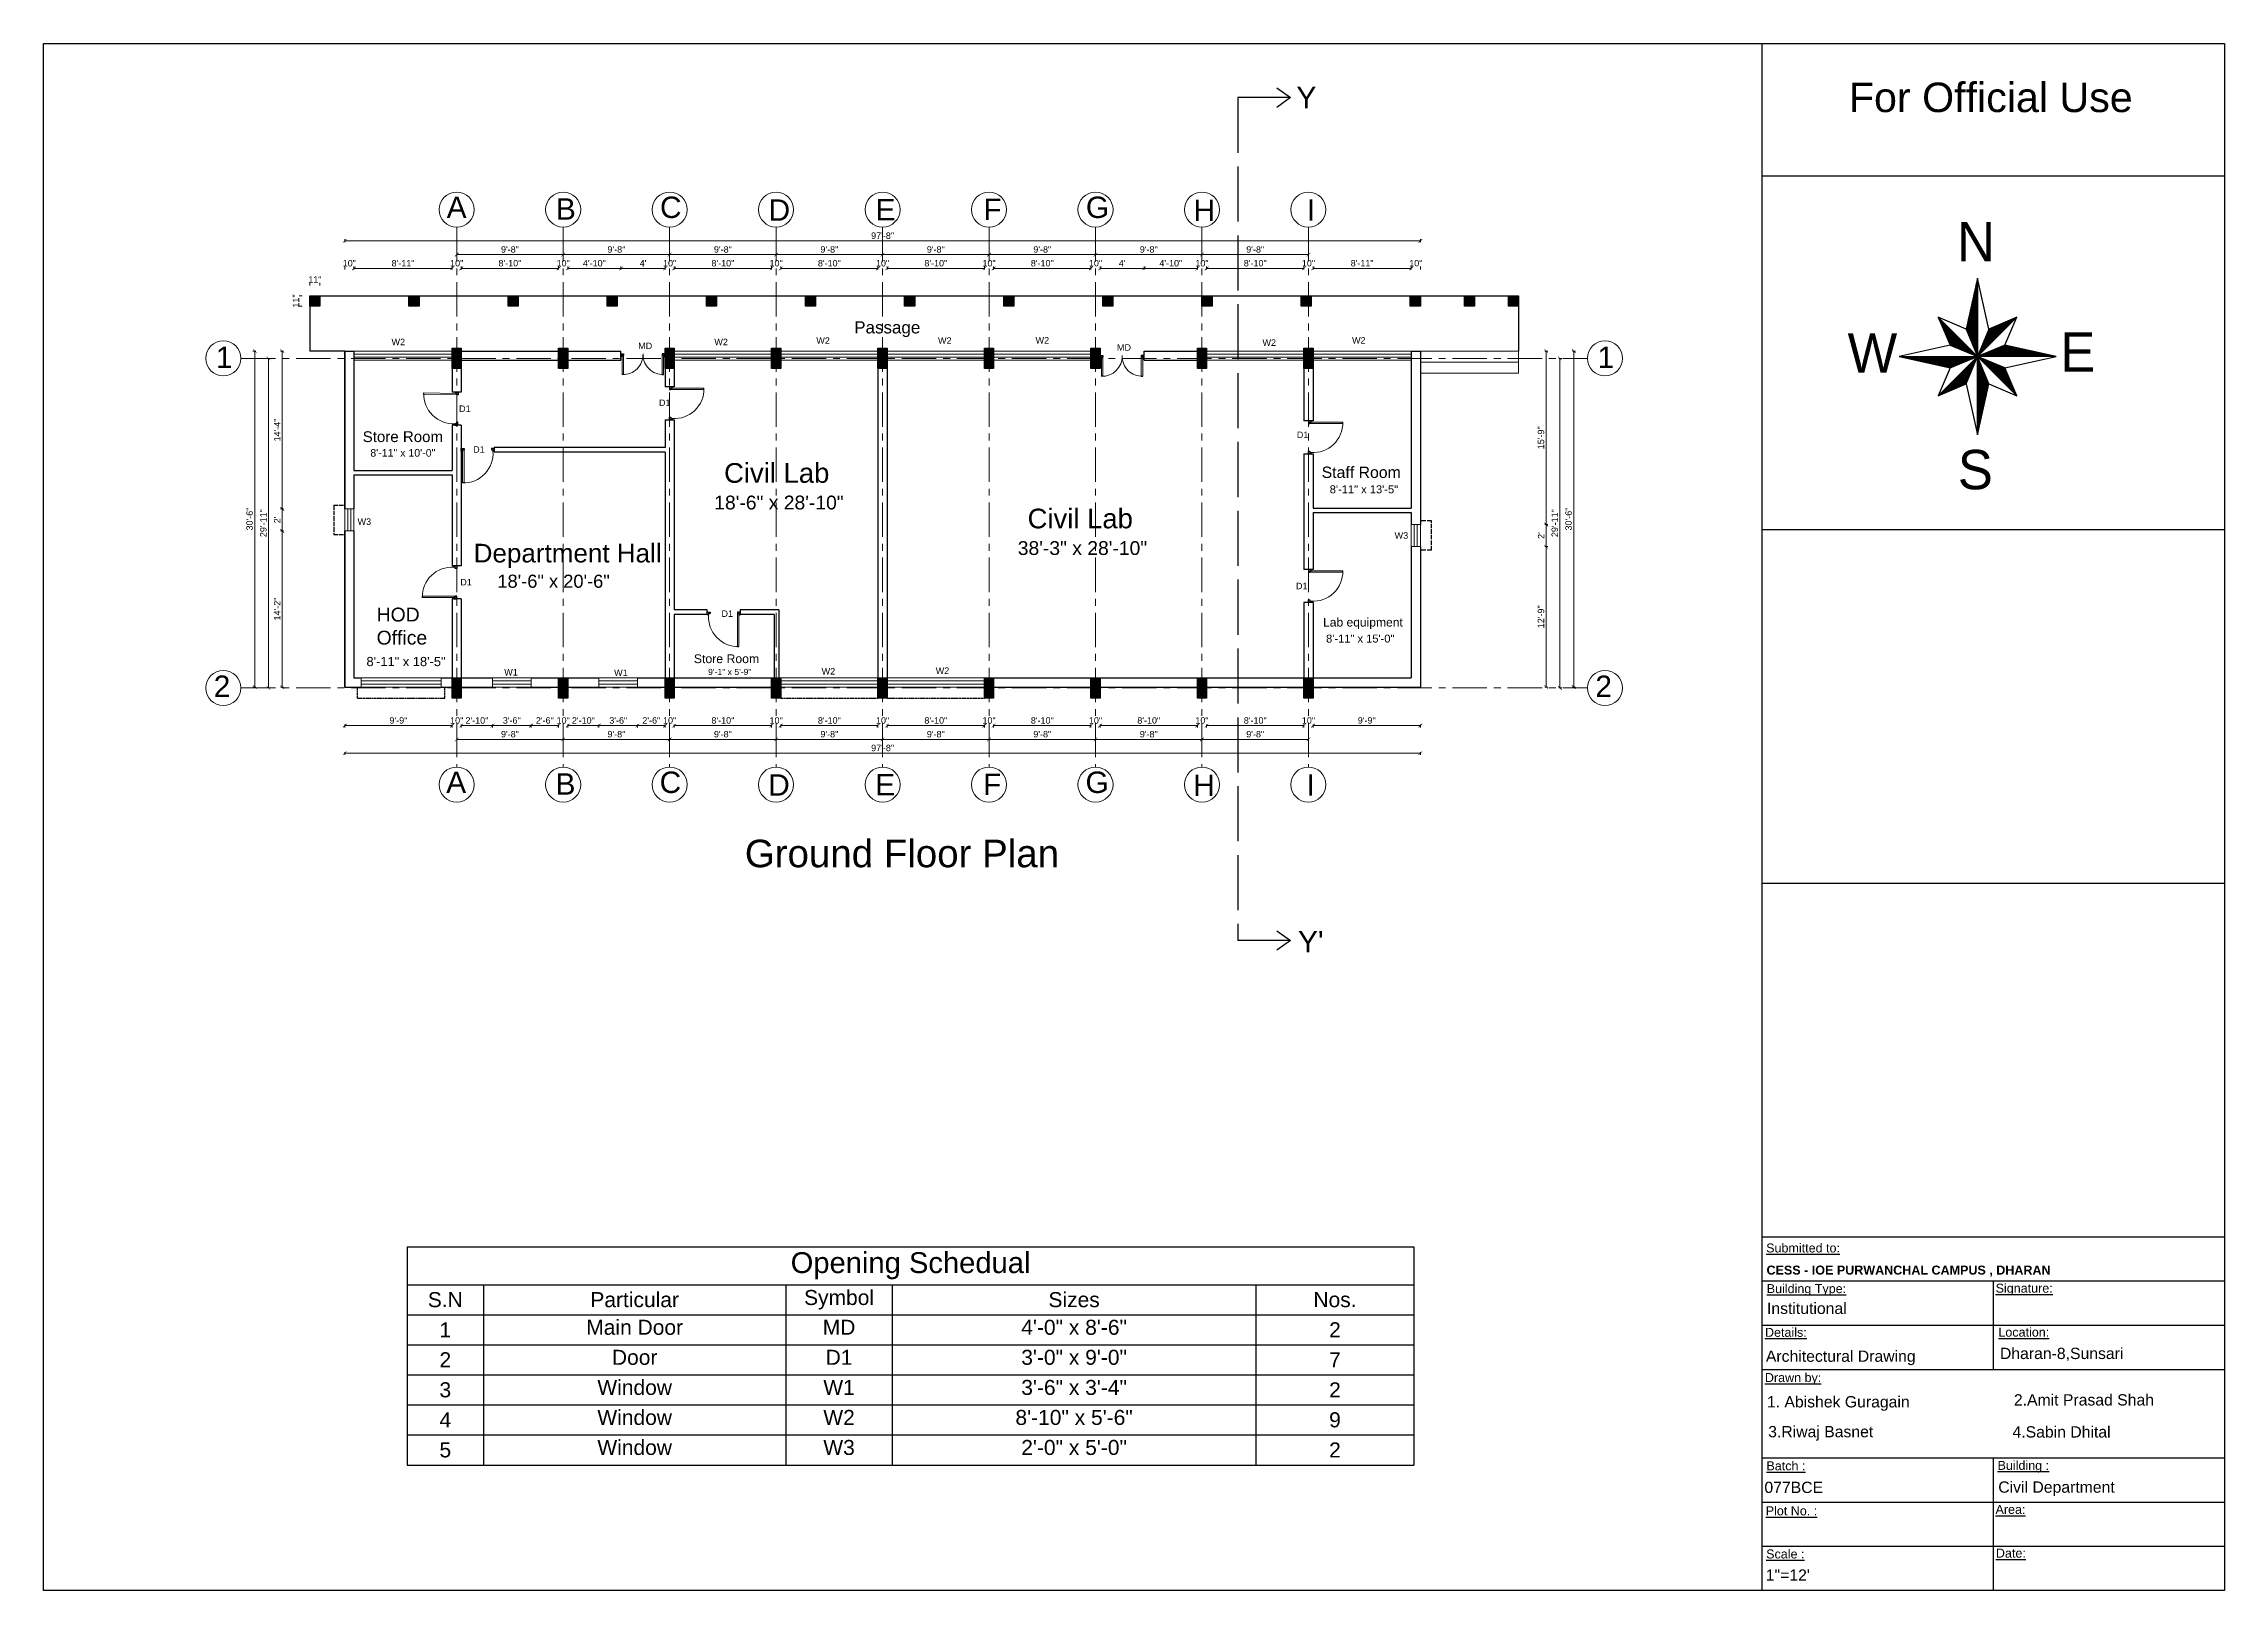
# Model space of a CAD drawing. Header units: inches. Extents: x -6800 to 96653, y -25814 to 17379.
# Drawn here: x 7672 to 10048, y -9333 to -7649 of the extents above; entities that cross this region are included whole.
import ezdxf

# ---------------------------------------------------------------- set-up
doc = ezdxf.new("R2010")
doc.units = ezdxf.units.IN
doc.header["$MEASUREMENT"] = 0
doc.header["$PDMODE"] = 34
doc.linetypes.add('ACAD_ISO02W100', pattern=[15, 12, -3])
doc.linetypes.add('CENTER', pattern=[2, 1.25, -0.25, 0.25, -0.25])
doc.layers.add('0 @ 1', color=7, linetype='Continuous')
for name, color, linetype, lineweight in [('Cent line', 54, 'CENTER', 9), ('Column', 101, 'Continuous', 30), ('Const line', 131, 'Continuous', 5), ('dimension', 50, 'Continuous', 20), ('dimension @ 1', 50, 'Continuous', 20), ('Door', 20, 'Continuous', 20), ('Page Format', 7, 'Continuous', 25), ('passage', 42, 'Continuous', 20), ('Sec line', 7, 'ACAD_ISO02W100', 13), ('Stairs', 60, 'Continuous', 13), ('text', 31, 'Continuous', 13), ('Wall', 90, 'Continuous', 30), ('Win ele', 211, 'Continuous', 15), ('Window', 140, 'Continuous', 13)]:
    doc.layers.add(name, color=color, linetype=linetype, lineweight=lineweight)
doc.layers.add('Chajja', color=191, linetype='ACAD_ISO02W100', lineweight=13, transparency=0.75)
doc.styles.add('GOTHICE', font='gothice')
doc.styles.get("Standard").update_dxf_attribs({"font": 'arial.ttf'})
doc.dimstyles.get("Standard").update_dxf_attribs({"dimtxt": 7, "dimasz": 4, "dimexe": 2, "dimexo": 2, "dimgap": 2, "dimtad": 1, "dimdec": 0, "dimzin": 0, "dimdsep": 46, "dimlunit": 4, "dimtxsty": 'Standard', "dimblk": 'ARCHTICK', "dimcen": 0.25, "dimclrd": 256, "dimclre": 256, "dimclrt": 256, "dimadec": 0, "dimazin": 0, "dimtfac": 1, "dimtdec": 0, "dimtofl": 0, "dimtmove": 0, "dimatfit": 3, "dimfxl": 1, "dimfxlon": 1, "dimtolj": 1, "dimtzin": 0, "dimlwd": -1, "dimlwe": -1, "dimarcsym": 1})

msp = doc.modelspace()

# ---------------------------------------------------------------- texts
at = {"transparency": 33554687, "style": 'GOTHICE'}
for s, p in [('N', (9756.4, -7885.7)), ('W', (9637.3, -8007)), ('E', (9869, -8006.1)), ('S', (9757.4, -8134.1))]:
    msp.add_text(s, height=42.9, dxfattribs=at).set_placement(p)
at = {"layer": 'Page Format', "attachment_point": 1}
for s, width, gutter_width, insert, char_height in [('For Official Use', 475.224, 160.7, (9638.7, -7691.1), 32.134), ('{\\LSubmitted to:}', 129.617, 2.59, (9548.6, -8955.6), 9.774), ('{\\fArial|b1|i0|c0|p34;CESS - IOE PURWANCHAL CAMPUS , DHARAN}', 347.688, 2.59, (9549, -8979.7), 9.774), ('{\\LBuilding Type:}', 129.617, 2.59, (9549.2, -8999.9), 9.774), ('{\\LSignature:}', 129.617, 2.59, (9798.6, -8999.4), 9.774), ('Institutional', 181.745, 61.4, (9549.5, -9020.1), 12.289), ('{\\LDetails:}', 129.617, 2.59, (9547.3, -9047.5), 9.774), ('{\\LLocation:}', 129.617, 2.59, (9801.6, -9047.3), 9.774), ('Architectural Drawing', 181.745, 61.4, (9548.3, -9072.2), 12.289), ('Dharan-8,Sunsari', 181.745, 61.4, (9803.3, -9069.2), 12.289), ('{\\LDrawn by:}', 129.617, 2.59, (9547.2, -9096.8), 9.774), ('1. Abishek Guragain', 181.745, 61.4, (9549.4, -9121.9), 12.289), ('2.Amit Prasad Shah', 181.745, 61.4, (9818.5, -9119.8), 12.289), ('3.Riwaj Basnet', 181.745, 61.4, (9550.8, -9154.4), 12.289), ('4.Sabin Dhital', 181.745, 61.4, (9817, -9154.7), 12.289), ('{\\LBatch :}', 129.617, 2.59, (9548.9, -9192.9), 9.774), ('{\\LBuilding :}', 129.617, 2.59, (9800.7, -9192.4), 9.774), ('077BCE', 181.745, 61.4, (9546.7, -9215.1), 12.29), ('Civil Department', 181.745, 61.4, (9801.5, -9214.8), 12.289), ('{\\LPlot No. :}', 129.617, 2.59, (9548.1, -9241.9), 9.774), ('{\\LArea:}', 129.617, 2.59, (9798.5, -9240.4), 9.77), ('{\\LScale :}', 129.617, 2.59, (9548.6, -9288.9), 9.774), ('{\\LDate:}', 129.617, 2.59, (9798.9, -9288), 9.77), ('1"=12\'', 181.745, 61.4, (9548.2, -9310.6), 12.29)]:
    msp.add_mtext_dynamic_manual_height_columns(s, width=width, gutter_width=gutter_width, heights=[0], dxfattribs=dict(at, insert=insert, char_height=char_height))
at = {"layer": 'text', "transparency": 33554687, "attachment_point": 1}
for s, width, gutter_width, insert, char_height in [('Y', 337.778, 5.82, (9036.8, -7695.7), 23.3), ('A', 337.778, 5.82, (8111, -7815.3), 23.3), ('C', 337.778, 5.82, (8343.4, -7815.3), 23.3), ('G', 337.778, 5.82, (8807.4, -7815.3), 23.3), ('B', 337.778, 5.82, (8230, -7817.1), 23.3), ('D', 337.778, 5.82, (8461.7, -7818.3), 23.3), ('E', 337.778, 5.82, (8578.3, -7818), 23.3), ('F', 337.778, 5.82, (8695.8, -7817.5), 23.3), ('H', 337.778, 5.82, (8924.7, -7818.6), 23.3), ('I', 337.778, 5.82, (9048.2, -7818.2), 23.3), ('Passage', 659.493, 3.31, (8555, -7951.1), 13.25), ('1', 337.778, 5.82, (7859.6, -7978.6), 23.3), ('W2', 1192.244, 35.3, (8050.9, -7970.1), 7.05), ('MD', 1192.244, 35.3, (8319.6, -7974.4), 7.05), ('W2', 1192.244, 35.3, (8402.6, -7970.1), 7.05), ('W2', 1192.244, 35.3, (8513.7, -7968.6), 7.05), ('W2', 1192.244, 35.3, (8646.3, -7968.6), 7.05), ('W2', 1192.244, 35.3, (8752.6, -7968.3), 7.05), ('MD', 1192.244, 35.3, (8841.3, -7976.1), 7.05), ('W2', 1192.244, 35.3, (8999.8, -7970.8), 7.05), ('W2', 1192.244, 35.3, (9097.4, -7968.3), 7.05), ('1', 337.778, 5.82, (9364.9, -7978.6), 23.3), ('D1', 1192.244, 35.3, (8124.5, -8042.8), 7.05), ('D1', 1192.244, 35.3, (8342.3, -8036.3), 7.05), ('Store Room', 584.315, 2.93, (8019.5, -8070.9), 11.74), ('D1', 1192.244, 35.3, (9037.2, -8071.3), 7.05), ('8\'-11" x 10\'-0"', 410.627, 2.06, (8027.8, -8090.3), 8.249), ('D1', 1192.244, 35.3, (8139.8, -8087.2), 7.05), ('Civil Lab', 1066.132, 5.35, (8413.2, -8105.6), 21.42), ('Staff Room', 614.269, 3.08, (9064.3, -8109.4), 12.34), ('18\'-6" x 28\'-10"', 749.224, 3.76, (8402.5, -8141), 15.051), ('8\'-11" x 13\'-5"', 431.677, 2.17, (9073.1, -8129.8), 8.672), ('W3', 1192.244, 35.3, (8013.9, -8165.8), 7.05), ('Civil Lab', 1066.132, 5.35, (8743.9, -8155.2), 21.42), ('Department Hall', 1010.081, 5.07, (8140.4, -8193.5), 20.291), ('38\'-3" x 28\'-10"', 749.224, 3.76, (8733.2, -8190.6), 15.051), ('W3', 1192.244, 35.3, (9143.8, -8180.9), 7.05), ('D1', 1192.244, 35.3, (8125.8, -8231.8), 7.05), ('18\'-6" x 20\'-6"', 709.834, 3.56, (8166.2, -8227.1), 14.259), ('D1', 1192.244, 35.3, (9036.3, -8235.9), 7.05), ('HOD\\POffice', 751.028, 3.77, (8034.7, -8263), 15.09), ('D1', 1192.244, 35.3, (8410.4, -8266), 7.05), (' Lab equipment', 467.717, 2.35, (9062.2, -8274.2), 9.396), ('8\'-11" x 15\'-0"', 431.677, 2.17, (9069.1, -8292.4), 8.672), ('Store Room', 475.401, 2.39, (8380.3, -8313.9), 9.55), ('2', 337.778, 5.82, (7857.2, -8337), 23.3), ('8\'-11" x 18\'-5"', 499.529, 2.51, (8023.6, -8316.7), 10.035), ('W1', 1192.244, 35.3, (8173.7, -8329.9), 7.05), ('W1', 1192.244, 35.3, (8293.4, -8330.4), 7.05), ('9\'-1" x 5\'-9"', 334.088, 1.68, (8395.8, -8329.7), 6.711), ('W2', 1192.244, 35.3, (8519.5, -8328.8), 7.05), ('W2', 1192.244, 35.3, (8643.8, -8328.2), 7.05), ('2', 337.778, 5.82, (9362.5, -8337), 23.3), ('A', 337.778, 5.82, (8110.5, -8441.6), 23.3), ('B', 337.778, 5.82, (8229.6, -8443.4), 23.3), ('C', 337.778, 5.82, (8343, -8441.6), 23.3), ('D', 337.778, 5.82, (8461.3, -8444.5), 23.3), ('E', 337.778, 5.82, (8577.9, -8444.3), 23.3), ('F', 337.778, 5.82, (8695.4, -8443.8), 23.3), ('G', 337.778, 5.82, (8807, -8441.6), 23.3), ('H', 337.778, 5.82, (8924.3, -8444.9), 23.3), ('I', 337.778, 5.82, (9047.8, -8444.5), 23.3), ('Ground Floor Plan', 1010.081, 5.07, (8435.8, -8515.8), 30), ("Y'", 337.778, 5.82, (9038.5, -8615.3), 23.29)]:
    msp.add_mtext_dynamic_manual_height_columns(s, width=width, gutter_width=gutter_width, heights=[0], dxfattribs=dict(at, insert=insert, char_height=char_height))

# ---------------------------------------------------------------- blocks, each defined once
blk = doc.blocks.new('col')
at = {"layer": 'Column'}
h = blk.add_hatch(color=256, dxfattribs=at)
h.dxf.hatch_style = 1
h.paths.add_polyline_path([(830.4, 923.4), (820.4, 923.4), (820.4, 901.4), (830.4, 901.4)])
blk.add_lwpolyline([(820.4, 923.4), (830.4, 923.4), (830.4, 901.4), (820.4, 901.4)], close=True, dxfattribs=at)
blk = doc.blocks.new('ext col2')
at = {"layer": 'Column'}
h = blk.add_hatch(color=256, dxfattribs=at)
h.dxf.hatch_style = 1
h.paths.add_polyline_path([(-33.9, -32.7), (-33.9, -21.7), (-44.9, -21.7), (-44.9, -32.7)])
blk.add_lwpolyline([(-44.9, -21.7), (-33.9, -21.7), (-33.9, -32.7), (-44.9, -32.7)], close=True, dxfattribs=at)
blk = doc.blocks.new('*D807')
at = {"layer": 'Defpoints', "color": 0, "transparency": 16777216}
for p in [(8126.9, -7893.5), (8116.9, -7983.5), (8126.9, -7983.5)]:
    blk.add_point(p, dxfattribs=at)
at = {"layer": 'dimension', "transparency": 16777216}
for p, q in [((8116.9, -7894.8), (8116.9, -7891.5)), ((8126.9, -7894.8), (8126.9, -7891.5))]:
    blk.add_line(p, q, dxfattribs=at)
at = {"layer": 'dimension', "transparency": 16777216, "insert": (8121.9, -7887.9), "char_height": 7, "attachment_point": 5}
blk.add_mtext('\\A1;10"', dxfattribs=at)
blk = doc.blocks.new('_ArchTick')
at = {"color": 0, "linetype": 'ByBlock', "const_width": 0.15}
blk.add_lwpolyline([(-0.5, -0.5), (0.5, 0.5)], dxfattribs=at)
blk = doc.blocks.new('*D806')
at = {"layer": 'Defpoints', "color": 0, "transparency": 16777216}
for p in [(8232.9, -7893.5), (8232.9, -7980.5), (8126.9, -7983.5)]:
    blk.add_point(p, dxfattribs=at)
at = {"layer": 'dimension', "transparency": 16777216}
for p, q in [((8126.9, -7894.8), (8126.9, -7891.5)), ((8126.9, -7893.5), (8232.9, -7893.5)), ((8232.9, -7894.8), (8232.9, -7891.5))]:
    blk.add_line(p, q, dxfattribs=at)
at = {"layer": 'dimension', "transparency": 16777216, "xscale": 4, "yscale": 4, "zscale": 4, "rotation": 180}
blk.add_blockref('_ArchTick', (8126.9, -7893.5), dxfattribs=at)
at = {"layer": 'dimension', "transparency": 16777216, "xscale": 4, "yscale": 4, "zscale": 4}
blk.add_blockref('_ArchTick', (8232.9, -7893.5), dxfattribs=at)
at = {"layer": 'dimension', "transparency": 16777216, "insert": (8179.9, -7887.9), "char_height": 7, "attachment_point": 5}
blk.add_mtext('\\A1;8\'-10"', dxfattribs=at)
blk = doc.blocks.new('*D805')
at = {"layer": 'Defpoints', "color": 0, "transparency": 16777216}
for p in [(8242.9, -7893.5), (8232.9, -7980.5), (8242.9, -7980.5)]:
    blk.add_point(p, dxfattribs=at)
at = {"layer": 'dimension', "transparency": 16777216}
for p, q in [((8232.9, -7894.8), (8232.9, -7891.5)), ((8242.9, -7894.8), (8242.9, -7891.5))]:
    blk.add_line(p, q, dxfattribs=at)
at = {"layer": 'dimension', "transparency": 16777216, "insert": (8237.9, -7887.9), "char_height": 7, "attachment_point": 5}
blk.add_mtext('\\A1;10"', dxfattribs=at)
blk = doc.blocks.new('*D804')
at = {"layer": 'Defpoints', "color": 0, "transparency": 16777216}
for p in [(8300.9, -7893.5), (8242.9, -7980.5), (8300.9, -7983.5)]:
    blk.add_point(p, dxfattribs=at)
at = {"layer": 'dimension', "transparency": 16777216}
for p, q in [((8242.9, -7894.8), (8242.9, -7891.5)), ((8242.9, -7893.5), (8300.9, -7893.5)), ((8300.9, -7894.8), (8300.9, -7891.5))]:
    blk.add_line(p, q, dxfattribs=at)
at = {"layer": 'dimension', "transparency": 16777216, "xscale": 4, "yscale": 4, "zscale": 4, "rotation": 180}
blk.add_blockref('_ArchTick', (8242.9, -7893.5), dxfattribs=at)
at = {"layer": 'dimension', "transparency": 16777216, "xscale": 4, "yscale": 4, "zscale": 4}
blk.add_blockref('_ArchTick', (8300.9, -7893.5), dxfattribs=at)
at = {"layer": 'dimension', "transparency": 16777216, "insert": (8271.9, -7887.9), "char_height": 7, "attachment_point": 5}
blk.add_mtext('\\A1;4\'-10"', dxfattribs=at)
blk = doc.blocks.new('*D803')
at = {"layer": 'Defpoints', "color": 0, "transparency": 16777216}
for p in [(8348.9, -7893.5), (8348.9, -7980.5), (8300.9, -7983.5)]:
    blk.add_point(p, dxfattribs=at)
at = {"layer": 'dimension', "transparency": 16777216}
for p, q in [((8300.9, -7894.8), (8300.9, -7891.5)), ((8300.9, -7893.5), (8348.9, -7893.5)), ((8348.9, -7894.8), (8348.9, -7891.5))]:
    blk.add_line(p, q, dxfattribs=at)
at = {"layer": 'dimension', "transparency": 16777216, "xscale": 4, "yscale": 4, "zscale": 4, "rotation": 180}
blk.add_blockref('_ArchTick', (8300.9, -7893.5), dxfattribs=at)
at = {"layer": 'dimension', "transparency": 16777216, "xscale": 4, "yscale": 4, "zscale": 4}
blk.add_blockref('_ArchTick', (8348.9, -7893.5), dxfattribs=at)
at = {"layer": 'dimension', "transparency": 16777216, "insert": (8324.9, -7888), "char_height": 7, "attachment_point": 5}
blk.add_mtext("\\A1;4'", dxfattribs=at)
blk = doc.blocks.new('*D802')
at = {"layer": 'Defpoints', "color": 0, "transparency": 16777216}
for p in [(8358.9, -7893.5), (8348.9, -7980.5), (8358.9, -7980.5)]:
    blk.add_point(p, dxfattribs=at)
at = {"layer": 'dimension', "transparency": 16777216}
for p, q in [((8348.9, -7894.8), (8348.9, -7891.5)), ((8358.9, -7894.8), (8358.9, -7891.5))]:
    blk.add_line(p, q, dxfattribs=at)
at = {"layer": 'dimension', "transparency": 16777216, "insert": (8353.9, -7887.9), "char_height": 7, "attachment_point": 5}
blk.add_mtext('\\A1;10"', dxfattribs=at)
blk = doc.blocks.new('*D801')
at = {"layer": 'Defpoints', "color": 0, "transparency": 16777216}
for p in [(8464.9, -7893.5), (8358.9, -7980.5), (8464.9, -7980.5)]:
    blk.add_point(p, dxfattribs=at)
at = {"layer": 'dimension', "transparency": 16777216}
for p, q in [((8358.9, -7894.8), (8358.9, -7891.5)), ((8358.9, -7893.5), (8464.9, -7893.5)), ((8464.9, -7894.8), (8464.9, -7891.5))]:
    blk.add_line(p, q, dxfattribs=at)
at = {"layer": 'dimension', "transparency": 16777216, "xscale": 4, "yscale": 4, "zscale": 4, "rotation": 180}
blk.add_blockref('_ArchTick', (8358.9, -7893.5), dxfattribs=at)
at = {"layer": 'dimension', "transparency": 16777216, "xscale": 4, "yscale": 4, "zscale": 4}
blk.add_blockref('_ArchTick', (8464.9, -7893.5), dxfattribs=at)
at = {"layer": 'dimension', "transparency": 16777216, "insert": (8411.9, -7887.9), "char_height": 7, "attachment_point": 5}
blk.add_mtext('\\A1;8\'-10"', dxfattribs=at)
blk = doc.blocks.new('*D800')
at = {"layer": 'Defpoints', "color": 0, "transparency": 16777216}
for p in [(8474.9, -7893.5), (8464.9, -7980.5), (8474.9, -7980.5)]:
    blk.add_point(p, dxfattribs=at)
at = {"layer": 'dimension', "transparency": 16777216}
for p, q in [((8464.9, -7894.8), (8464.9, -7891.5)), ((8474.9, -7894.8), (8474.9, -7891.5))]:
    blk.add_line(p, q, dxfattribs=at)
at = {"layer": 'dimension', "transparency": 16777216, "insert": (8469.9, -7887.9), "char_height": 7, "attachment_point": 5}
blk.add_mtext('\\A1;10"', dxfattribs=at)
blk = doc.blocks.new('*D799')
at = {"layer": 'Defpoints', "color": 0, "transparency": 16777216}
for p in [(8580.9, -7893.5), (8474.9, -7980.5), (8580.9, -7983.5)]:
    blk.add_point(p, dxfattribs=at)
at = {"layer": 'dimension', "transparency": 16777216}
for p, q in [((8474.9, -7894.8), (8474.9, -7891.5)), ((8474.9, -7893.5), (8580.9, -7893.5)), ((8580.9, -7894.8), (8580.9, -7891.5))]:
    blk.add_line(p, q, dxfattribs=at)
at = {"layer": 'dimension', "transparency": 16777216, "xscale": 4, "yscale": 4, "zscale": 4, "rotation": 180}
blk.add_blockref('_ArchTick', (8474.9, -7893.5), dxfattribs=at)
at = {"layer": 'dimension', "transparency": 16777216, "xscale": 4, "yscale": 4, "zscale": 4}
blk.add_blockref('_ArchTick', (8580.9, -7893.5), dxfattribs=at)
at = {"layer": 'dimension', "transparency": 16777216, "insert": (8527.9, -7887.9), "char_height": 7, "attachment_point": 5}
blk.add_mtext('\\A1;8\'-10"', dxfattribs=at)
blk = doc.blocks.new('*D798')
at = {"layer": 'Defpoints', "color": 0, "transparency": 16777216}
for p in [(8590.9, -7893.5), (8590.9, -7980.5), (8580.9, -7983.5)]:
    blk.add_point(p, dxfattribs=at)
at = {"layer": 'dimension', "transparency": 16777216}
for p, q in [((8580.9, -7894.8), (8580.9, -7891.5)), ((8590.9, -7894.8), (8590.9, -7891.5))]:
    blk.add_line(p, q, dxfattribs=at)
at = {"layer": 'dimension', "transparency": 16777216, "insert": (8585.9, -7887.9), "char_height": 7, "attachment_point": 5}
blk.add_mtext('\\A1;10"', dxfattribs=at)
blk = doc.blocks.new('*D797')
at = {"layer": 'Defpoints', "color": 0, "transparency": 16777216}
for p in [(8696.9, -7893.5), (8590.9, -7980.5), (8696.9, -7980.5)]:
    blk.add_point(p, dxfattribs=at)
at = {"layer": 'dimension', "transparency": 16777216}
for p, q in [((8590.9, -7894.8), (8590.9, -7891.5)), ((8590.9, -7893.5), (8696.9, -7893.5)), ((8696.9, -7894.8), (8696.9, -7891.5))]:
    blk.add_line(p, q, dxfattribs=at)
at = {"layer": 'dimension', "transparency": 16777216, "xscale": 4, "yscale": 4, "zscale": 4, "rotation": 180}
blk.add_blockref('_ArchTick', (8590.9, -7893.5), dxfattribs=at)
at = {"layer": 'dimension', "transparency": 16777216, "xscale": 4, "yscale": 4, "zscale": 4}
blk.add_blockref('_ArchTick', (8696.9, -7893.5), dxfattribs=at)
at = {"layer": 'dimension', "transparency": 16777216, "insert": (8643.9, -7887.9), "char_height": 7, "attachment_point": 5}
blk.add_mtext('\\A1;8\'-10"', dxfattribs=at)
blk = doc.blocks.new('*D796')
at = {"layer": 'Defpoints', "color": 0, "transparency": 16777216}
for p in [(8706.9, -7893.5), (8696.9, -7980.5), (8706.9, -7980.5)]:
    blk.add_point(p, dxfattribs=at)
at = {"layer": 'dimension', "transparency": 16777216}
for p, q in [((8696.9, -7894.8), (8696.9, -7891.5)), ((8706.9, -7894.8), (8706.9, -7891.5))]:
    blk.add_line(p, q, dxfattribs=at)
at = {"layer": 'dimension', "transparency": 16777216, "insert": (8701.9, -7887.9), "char_height": 7, "attachment_point": 5}
blk.add_mtext('\\A1;10"', dxfattribs=at)
blk = doc.blocks.new('*D795')
at = {"layer": 'Defpoints', "color": 0, "transparency": 16777216}
for p in [(8812.9, -7893.5), (8706.9, -7980.5), (8812.9, -7980.5)]:
    blk.add_point(p, dxfattribs=at)
at = {"layer": 'dimension', "transparency": 16777216}
for p, q in [((8706.9, -7894.8), (8706.9, -7891.5)), ((8706.9, -7893.5), (8812.9, -7893.5)), ((8812.9, -7894.8), (8812.9, -7891.5))]:
    blk.add_line(p, q, dxfattribs=at)
at = {"layer": 'dimension', "transparency": 16777216, "xscale": 4, "yscale": 4, "zscale": 4, "rotation": 180}
blk.add_blockref('_ArchTick', (8706.9, -7893.5), dxfattribs=at)
at = {"layer": 'dimension', "transparency": 16777216, "xscale": 4, "yscale": 4, "zscale": 4}
blk.add_blockref('_ArchTick', (8812.9, -7893.5), dxfattribs=at)
at = {"layer": 'dimension', "transparency": 16777216, "insert": (8759.9, -7887.9), "char_height": 7, "attachment_point": 5}
blk.add_mtext('\\A1;8\'-10"', dxfattribs=at)
blk = doc.blocks.new('*D794')
at = {"layer": 'Defpoints', "color": 0, "transparency": 16777216}
for p in [(8822.9, -7893.5), (8812.9, -7980.5), (8822.9, -7980.5)]:
    blk.add_point(p, dxfattribs=at)
at = {"layer": 'dimension', "transparency": 16777216}
for p, q in [((8812.9, -7894.8), (8812.9, -7891.5)), ((8822.9, -7894.8), (8822.9, -7891.5))]:
    blk.add_line(p, q, dxfattribs=at)
at = {"layer": 'dimension', "transparency": 16777216, "insert": (8817.9, -7887.9), "char_height": 7, "attachment_point": 5}
blk.add_mtext('\\A1;10"', dxfattribs=at)
blk = doc.blocks.new('*D793')
at = {"layer": 'Defpoints', "color": 0, "transparency": 16777216}
for p in [(8870.9, -7893.5), (8822.9, -7980.5), (8870.9, -7983.5)]:
    blk.add_point(p, dxfattribs=at)
at = {"layer": 'dimension', "transparency": 16777216}
for p, q in [((8822.9, -7894.8), (8822.9, -7891.5)), ((8822.9, -7893.5), (8870.9, -7893.5)), ((8870.9, -7894.8), (8870.9, -7891.5))]:
    blk.add_line(p, q, dxfattribs=at)
at = {"layer": 'dimension', "transparency": 16777216, "xscale": 4, "yscale": 4, "zscale": 4, "rotation": 180}
blk.add_blockref('_ArchTick', (8822.9, -7893.5), dxfattribs=at)
at = {"layer": 'dimension', "transparency": 16777216, "xscale": 4, "yscale": 4, "zscale": 4}
blk.add_blockref('_ArchTick', (8870.9, -7893.5), dxfattribs=at)
at = {"layer": 'dimension', "transparency": 16777216, "insert": (8846.9, -7888), "char_height": 7, "attachment_point": 5}
blk.add_mtext("\\A1;4'", dxfattribs=at)
blk = doc.blocks.new('*D792')
at = {"layer": 'Defpoints', "color": 0, "transparency": 16777216}
for p in [(8928.9, -7893.5), (8870.9, -7983.5), (8928.9, -7983.5)]:
    blk.add_point(p, dxfattribs=at)
at = {"layer": 'dimension', "transparency": 16777216}
for p, q in [((8870.9, -7894.8), (8870.9, -7891.5)), ((8870.9, -7893.5), (8928.9, -7893.5)), ((8928.9, -7894.8), (8928.9, -7891.5))]:
    blk.add_line(p, q, dxfattribs=at)
at = {"layer": 'dimension', "transparency": 16777216, "xscale": 4, "yscale": 4, "zscale": 4, "rotation": 180}
blk.add_blockref('_ArchTick', (8870.9, -7893.5), dxfattribs=at)
at = {"layer": 'dimension', "transparency": 16777216, "xscale": 4, "yscale": 4, "zscale": 4}
blk.add_blockref('_ArchTick', (8928.9, -7893.5), dxfattribs=at)
at = {"layer": 'dimension', "transparency": 16777216, "insert": (8899.9, -7887.9), "char_height": 7, "attachment_point": 5}
blk.add_mtext('\\A1;4\'-10"', dxfattribs=at)
blk = doc.blocks.new('*D791')
at = {"layer": 'Defpoints', "color": 0, "transparency": 16777216}
for p in [(8938.9, -7893.5), (8928.9, -7983.5), (8938.9, -7983.5)]:
    blk.add_point(p, dxfattribs=at)
at = {"layer": 'dimension', "transparency": 16777216}
for p, q in [((8928.9, -7894.8), (8928.9, -7891.5)), ((8938.9, -7894.8), (8938.9, -7891.5))]:
    blk.add_line(p, q, dxfattribs=at)
at = {"layer": 'dimension', "transparency": 16777216, "insert": (8933.9, -7887.9), "char_height": 7, "attachment_point": 5}
blk.add_mtext('\\A1;10"', dxfattribs=at)
blk = doc.blocks.new('*D790')
at = {"layer": 'Defpoints', "color": 0, "transparency": 16777216}
for p in [(9044.9, -7893.5), (8938.9, -7983.5), (9044.9, -7983.5)]:
    blk.add_point(p, dxfattribs=at)
at = {"layer": 'dimension', "transparency": 16777216}
for p, q in [((8938.9, -7894.8), (8938.9, -7891.5)), ((8938.9, -7893.5), (9044.9, -7893.5)), ((9044.9, -7894.8), (9044.9, -7891.5))]:
    blk.add_line(p, q, dxfattribs=at)
at = {"layer": 'dimension', "transparency": 16777216, "xscale": 4, "yscale": 4, "zscale": 4, "rotation": 180}
blk.add_blockref('_ArchTick', (8938.9, -7893.5), dxfattribs=at)
at = {"layer": 'dimension', "transparency": 16777216, "xscale": 4, "yscale": 4, "zscale": 4}
blk.add_blockref('_ArchTick', (9044.9, -7893.5), dxfattribs=at)
at = {"layer": 'dimension', "transparency": 16777216, "insert": (8991.9, -7887.9), "char_height": 7, "attachment_point": 5}
blk.add_mtext('\\A1;8\'-10"', dxfattribs=at)
blk = doc.blocks.new('*D789')
at = {"layer": 'Defpoints', "color": 0, "transparency": 16777216}
for p in [(9054.9, -7893.5), (9044.9, -7983.5), (9054.9, -7986.8)]:
    blk.add_point(p, dxfattribs=at)
at = {"layer": 'dimension', "transparency": 16777216}
for p, q in [((9044.9, -7894.8), (9044.9, -7891.5)), ((9054.9, -7894.8), (9054.9, -7891.5))]:
    blk.add_line(p, q, dxfattribs=at)
at = {"layer": 'dimension', "transparency": 16777216, "insert": (9049.9, -7887.9), "char_height": 7, "attachment_point": 5}
blk.add_mtext('\\A1;10"', dxfattribs=at)
blk = doc.blocks.new('*D788')
at = {"layer": 'Defpoints', "color": 0, "transparency": 16777216}
for p in [(9161.9, -7893.5), (9054.9, -7986.8), (9161.9, -7983.5)]:
    blk.add_point(p, dxfattribs=at)
at = {"layer": 'dimension', "transparency": 16777216}
for p, q in [((9054.9, -7894.8), (9054.9, -7891.5)), ((9054.9, -7893.5), (9161.9, -7893.5)), ((9161.9, -7894.8), (9161.9, -7891.5))]:
    blk.add_line(p, q, dxfattribs=at)
at = {"layer": 'dimension', "transparency": 16777216, "xscale": 4, "yscale": 4, "zscale": 4, "rotation": 180}
blk.add_blockref('_ArchTick', (9054.9, -7893.5), dxfattribs=at)
at = {"layer": 'dimension', "transparency": 16777216, "xscale": 4, "yscale": 4, "zscale": 4}
blk.add_blockref('_ArchTick', (9161.9, -7893.5), dxfattribs=at)
at = {"layer": 'dimension', "transparency": 16777216, "insert": (9108.4, -7887.9), "char_height": 7, "attachment_point": 5}
blk.add_mtext('\\A1;8\'-11"', dxfattribs=at)
blk = doc.blocks.new('*D787')
at = {"layer": 'Defpoints', "color": 0, "transparency": 16777216}
for p in [(9171.9, -7893.5), (9161.9, -7983.5), (9171.9, -7983.5)]:
    blk.add_point(p, dxfattribs=at)
at = {"layer": 'dimension', "transparency": 16777216}
for p, q in [((9161.9, -7894.8), (9161.9, -7891.5)), ((9171.9, -7894.8), (9171.9, -7891.5))]:
    blk.add_line(p, q, dxfattribs=at)
at = {"layer": 'dimension', "transparency": 16777216, "insert": (9166.9, -7887.9), "char_height": 7, "attachment_point": 5}
blk.add_mtext('\\A1;10"', dxfattribs=at)
blk = doc.blocks.new('*D786')
at = {"layer": 'Defpoints', "color": 0, "transparency": 16777216}
for p in [(8009.9, -7893.5), (7999.9, -7983.5), (8009.9, -7983.5)]:
    blk.add_point(p, dxfattribs=at)
at = {"layer": 'dimension', "transparency": 16777216}
for p, q in [((7999.9, -7894.8), (7999.9, -7891.5)), ((8009.9, -7894.8), (8009.9, -7891.5))]:
    blk.add_line(p, q, dxfattribs=at)
at = {"layer": 'dimension', "transparency": 16777216, "insert": (8004.9, -7887.9), "char_height": 7, "attachment_point": 5}
blk.add_mtext('\\A1;10"', dxfattribs=at)
blk = doc.blocks.new('*D785')
at = {"layer": 'Defpoints', "color": 0, "transparency": 16777216}
for p in [(8116.9, -7893.5), (8116.9, -7980.5), (8009.9, -7983.5)]:
    blk.add_point(p, dxfattribs=at)
at = {"layer": 'dimension', "transparency": 16777216}
for p, q in [((8009.9, -7894.8), (8009.9, -7891.5)), ((8009.9, -7893.5), (8116.9, -7893.5)), ((8116.9, -7894.8), (8116.9, -7891.5))]:
    blk.add_line(p, q, dxfattribs=at)
at = {"layer": 'dimension', "transparency": 16777216, "xscale": 4, "yscale": 4, "zscale": 4, "rotation": 180}
blk.add_blockref('_ArchTick', (8009.9, -7893.5), dxfattribs=at)
at = {"layer": 'dimension', "transparency": 16777216, "xscale": 4, "yscale": 4, "zscale": 4}
blk.add_blockref('_ArchTick', (8116.9, -7893.5), dxfattribs=at)
at = {"layer": 'dimension', "transparency": 16777216, "insert": (8063.4, -7887.9), "char_height": 7, "attachment_point": 5}
blk.add_mtext('\\A1;8\'-11"', dxfattribs=at)
blk = doc.blocks.new('*D784')
at = {"layer": 'Defpoints', "color": 0, "transparency": 16777216}
for p in [(8237.9, -7878.5), (8121.9, -7980.5), (8237.9, -7980.5)]:
    blk.add_point(p, dxfattribs=at)
at = {"layer": 'dimension', "transparency": 16777216}
for p, q in [((8121.9, -7879.8), (8121.9, -7876.5)), ((8121.9, -7878.5), (8237.9, -7878.5)), ((8237.9, -7879.8), (8237.9, -7876.5))]:
    blk.add_line(p, q, dxfattribs=at)
at = {"layer": 'dimension', "transparency": 16777216, "xscale": 4, "yscale": 4, "zscale": 4, "rotation": 180}
blk.add_blockref('_ArchTick', (8121.9, -7878.5), dxfattribs=at)
at = {"layer": 'dimension', "transparency": 16777216, "xscale": 4, "yscale": 4, "zscale": 4}
blk.add_blockref('_ArchTick', (8237.9, -7878.5), dxfattribs=at)
at = {"layer": 'dimension', "transparency": 16777216, "insert": (8179.9, -7872.9), "char_height": 7, "attachment_point": 5}
blk.add_mtext('\\A1;9\'-8"', dxfattribs=at)
blk = doc.blocks.new('*D783')
at = {"layer": 'Defpoints', "color": 0, "transparency": 16777216}
for p in [(8353.9, -7878.5), (8237.9, -7980.5), (8353.9, -7980.5)]:
    blk.add_point(p, dxfattribs=at)
at = {"layer": 'dimension', "transparency": 16777216}
for p, q in [((8237.9, -7879.8), (8237.9, -7876.5)), ((8237.9, -7878.5), (8353.9, -7878.5)), ((8353.9, -7879.8), (8353.9, -7876.5))]:
    blk.add_line(p, q, dxfattribs=at)
at = {"layer": 'dimension', "transparency": 16777216, "xscale": 4, "yscale": 4, "zscale": 4, "rotation": 180}
blk.add_blockref('_ArchTick', (8237.9, -7878.5), dxfattribs=at)
at = {"layer": 'dimension', "transparency": 16777216, "xscale": 4, "yscale": 4, "zscale": 4}
blk.add_blockref('_ArchTick', (8353.9, -7878.5), dxfattribs=at)
at = {"layer": 'dimension', "transparency": 16777216, "insert": (8295.9, -7872.9), "char_height": 7, "attachment_point": 5}
blk.add_mtext('\\A1;9\'-8"', dxfattribs=at)
blk = doc.blocks.new('*D782')
at = {"layer": 'Defpoints', "color": 0, "transparency": 16777216}
for p in [(8469.9, -7878.5), (8353.9, -7980.5), (8469.9, -7980.5)]:
    blk.add_point(p, dxfattribs=at)
at = {"layer": 'dimension', "transparency": 16777216}
for p, q in [((8353.9, -7879.8), (8353.9, -7876.5)), ((8353.9, -7878.5), (8469.9, -7878.5)), ((8469.9, -7879.8), (8469.9, -7876.5))]:
    blk.add_line(p, q, dxfattribs=at)
at = {"layer": 'dimension', "transparency": 16777216, "xscale": 4, "yscale": 4, "zscale": 4, "rotation": 180}
blk.add_blockref('_ArchTick', (8353.9, -7878.5), dxfattribs=at)
at = {"layer": 'dimension', "transparency": 16777216, "xscale": 4, "yscale": 4, "zscale": 4}
blk.add_blockref('_ArchTick', (8469.9, -7878.5), dxfattribs=at)
at = {"layer": 'dimension', "transparency": 16777216, "insert": (8411.9, -7872.9), "char_height": 7, "attachment_point": 5}
blk.add_mtext('\\A1;9\'-8"', dxfattribs=at)
blk = doc.blocks.new('*D781')
at = {"layer": 'Defpoints', "color": 0, "transparency": 16777216}
for p in [(8585.9, -7878.5), (8469.9, -7980.5), (8585.9, -7980.5)]:
    blk.add_point(p, dxfattribs=at)
at = {"layer": 'dimension', "transparency": 16777216}
for p, q in [((8469.9, -7879.8), (8469.9, -7876.5)), ((8469.9, -7878.5), (8585.9, -7878.5)), ((8585.9, -7879.8), (8585.9, -7876.5))]:
    blk.add_line(p, q, dxfattribs=at)
at = {"layer": 'dimension', "transparency": 16777216, "xscale": 4, "yscale": 4, "zscale": 4, "rotation": 180}
blk.add_blockref('_ArchTick', (8469.9, -7878.5), dxfattribs=at)
at = {"layer": 'dimension', "transparency": 16777216, "xscale": 4, "yscale": 4, "zscale": 4}
blk.add_blockref('_ArchTick', (8585.9, -7878.5), dxfattribs=at)
at = {"layer": 'dimension', "transparency": 16777216, "insert": (8527.9, -7872.9), "char_height": 7, "attachment_point": 5}
blk.add_mtext('\\A1;9\'-8"', dxfattribs=at)
blk = doc.blocks.new('*D780')
at = {"layer": 'Defpoints', "color": 0, "transparency": 16777216}
for p in [(8701.9, -7878.5), (8585.9, -7980.5), (8701.9, -7980.5)]:
    blk.add_point(p, dxfattribs=at)
at = {"layer": 'dimension', "transparency": 16777216}
for p, q in [((8585.9, -7879.8), (8585.9, -7876.5)), ((8585.9, -7878.5), (8701.9, -7878.5)), ((8701.9, -7879.8), (8701.9, -7876.5))]:
    blk.add_line(p, q, dxfattribs=at)
at = {"layer": 'dimension', "transparency": 16777216, "xscale": 4, "yscale": 4, "zscale": 4, "rotation": 180}
blk.add_blockref('_ArchTick', (8585.9, -7878.5), dxfattribs=at)
at = {"layer": 'dimension', "transparency": 16777216, "xscale": 4, "yscale": 4, "zscale": 4}
blk.add_blockref('_ArchTick', (8701.9, -7878.5), dxfattribs=at)
at = {"layer": 'dimension', "transparency": 16777216, "insert": (8643.9, -7872.9), "char_height": 7, "attachment_point": 5}
blk.add_mtext('\\A1;9\'-8"', dxfattribs=at)
blk = doc.blocks.new('*D779')
at = {"layer": 'Defpoints', "color": 0, "transparency": 16777216}
for p in [(8817.9, -7878.5), (8701.9, -7980.5), (8817.9, -7980.5)]:
    blk.add_point(p, dxfattribs=at)
at = {"layer": 'dimension', "transparency": 16777216}
for p, q in [((8701.9, -7879.8), (8701.9, -7876.5)), ((8701.9, -7878.5), (8817.9, -7878.5)), ((8817.9, -7879.8), (8817.9, -7876.5))]:
    blk.add_line(p, q, dxfattribs=at)
at = {"layer": 'dimension', "transparency": 16777216, "xscale": 4, "yscale": 4, "zscale": 4, "rotation": 180}
blk.add_blockref('_ArchTick', (8701.9, -7878.5), dxfattribs=at)
at = {"layer": 'dimension', "transparency": 16777216, "xscale": 4, "yscale": 4, "zscale": 4}
blk.add_blockref('_ArchTick', (8817.9, -7878.5), dxfattribs=at)
at = {"layer": 'dimension', "transparency": 16777216, "insert": (8759.9, -7872.9), "char_height": 7, "attachment_point": 5}
blk.add_mtext('\\A1;9\'-8"', dxfattribs=at)
blk = doc.blocks.new('*D778')
at = {"layer": 'Defpoints', "color": 0, "transparency": 16777216}
for p in [(8933.9, -7878.5), (8817.9, -7980.5), (8933.9, -7980.5)]:
    blk.add_point(p, dxfattribs=at)
at = {"layer": 'dimension', "transparency": 16777216}
for p, q in [((8817.9, -7879.8), (8817.9, -7876.5)), ((8817.9, -7878.5), (8933.9, -7878.5)), ((8933.9, -7879.8), (8933.9, -7876.5))]:
    blk.add_line(p, q, dxfattribs=at)
at = {"layer": 'dimension', "transparency": 16777216, "xscale": 4, "yscale": 4, "zscale": 4, "rotation": 180}
blk.add_blockref('_ArchTick', (8817.9, -7878.5), dxfattribs=at)
at = {"layer": 'dimension', "transparency": 16777216, "xscale": 4, "yscale": 4, "zscale": 4}
blk.add_blockref('_ArchTick', (8933.9, -7878.5), dxfattribs=at)
at = {"layer": 'dimension', "transparency": 16777216, "insert": (8875.9, -7872.9), "char_height": 7, "attachment_point": 5}
blk.add_mtext('\\A1;9\'-8"', dxfattribs=at)
blk = doc.blocks.new('*D777')
at = {"layer": 'Defpoints', "color": 0, "transparency": 16777216}
for p in [(9049.9, -7878.5), (8933.9, -7980.5), (9049.9, -7980.5)]:
    blk.add_point(p, dxfattribs=at)
at = {"layer": 'dimension', "transparency": 16777216}
for p, q in [((8933.9, -7879.8), (8933.9, -7876.5)), ((8933.9, -7878.5), (9049.9, -7878.5)), ((9049.9, -7879.8), (9049.9, -7876.5))]:
    blk.add_line(p, q, dxfattribs=at)
at = {"layer": 'dimension', "transparency": 16777216, "xscale": 4, "yscale": 4, "zscale": 4, "rotation": 180}
blk.add_blockref('_ArchTick', (8933.9, -7878.5), dxfattribs=at)
at = {"layer": 'dimension', "transparency": 16777216, "xscale": 4, "yscale": 4, "zscale": 4}
blk.add_blockref('_ArchTick', (9049.9, -7878.5), dxfattribs=at)
at = {"layer": 'dimension', "transparency": 16777216, "insert": (8991.9, -7872.9), "char_height": 7, "attachment_point": 5}
blk.add_mtext('\\A1;9\'-8"', dxfattribs=at)
blk = doc.blocks.new('*D776')
at = {"layer": 'Defpoints', "color": 0, "transparency": 16777216}
for p in [(9171.9, -7863.5), (7999.9, -7983.5), (9171.9, -7983.5)]:
    blk.add_point(p, dxfattribs=at)
at = {"layer": 'dimension', "transparency": 16777216}
for p, q in [((7999.9, -7864.8), (7999.9, -7861.5)), ((7999.9, -7863.5), (9171.9, -7863.5)), ((9171.9, -7864.8), (9171.9, -7861.5))]:
    blk.add_line(p, q, dxfattribs=at)
at = {"layer": 'dimension', "transparency": 16777216, "xscale": 4, "yscale": 4, "zscale": 4, "rotation": 180}
blk.add_blockref('_ArchTick', (7999.9, -7863.5), dxfattribs=at)
at = {"layer": 'dimension', "transparency": 16777216, "xscale": 4, "yscale": 4, "zscale": 4}
blk.add_blockref('_ArchTick', (9171.9, -7863.5), dxfattribs=at)
at = {"layer": 'dimension', "transparency": 16777216, "insert": (8585.9, -7857.9), "char_height": 7, "attachment_point": 5}
blk.add_mtext('\\A1;97\'-8"', dxfattribs=at)
blk = doc.blocks.new('*D775')
at = {"layer": 'Defpoints', "color": 0, "transparency": 16777216}
for p in [(7999.9, -7983.5), (7931.9, -8155.5), (7999.9, -8155.5)]:
    blk.add_point(p, dxfattribs=at)
at = {"layer": 'dimension', "transparency": 16777216}
for p, q in [((7933.1, -7983.5), (7929.9, -7983.5)), ((7931.9, -7983.5), (7931.9, -8155.5)), ((7933.1, -8155.5), (7929.9, -8155.5))]:
    blk.add_line(p, q, dxfattribs=at)
at = {"layer": 'dimension', "transparency": 16777216, "xscale": 4, "yscale": 4, "zscale": 4}
for p, rotation in [((7931.9, -7983.5), 90), ((7931.9, -8155.5), 270)]:
    blk.add_blockref('_ArchTick', p, dxfattribs=dict(at, rotation=rotation))
at = {"layer": 'dimension', "transparency": 16777216, "insert": (7926.4, -8069.5), "char_height": 7, "attachment_point": 5, "rotation": 90}
blk.add_mtext('\\A1;14\'-4"', dxfattribs=at)
blk = doc.blocks.new('*D774')
at = {"layer": 'Defpoints', "color": 0, "transparency": 16777216}
for p in [(7999.9, -8155.5), (7931.9, -8179.5), (7999.9, -8179.5)]:
    blk.add_point(p, dxfattribs=at)
at = {"layer": 'dimension', "transparency": 16777216}
for p, q in [((7933.1, -8155.5), (7929.9, -8155.5)), ((7931.9, -8155.5), (7931.9, -8179.5)), ((7933.1, -8179.5), (7929.9, -8179.5))]:
    blk.add_line(p, q, dxfattribs=at)
at = {"layer": 'dimension', "transparency": 16777216, "xscale": 4, "yscale": 4, "zscale": 4}
for p, rotation in [((7931.9, -8155.5), 90), ((7931.9, -8179.5), 270)]:
    blk.add_blockref('_ArchTick', p, dxfattribs=dict(at, rotation=rotation))
at = {"layer": 'dimension', "transparency": 16777216, "insert": (7926.4, -8167.5), "char_height": 7, "attachment_point": 5, "rotation": 90}
blk.add_mtext("\\A1;2'", dxfattribs=at)
blk = doc.blocks.new('*D773')
at = {"layer": 'Defpoints', "color": 0, "transparency": 16777216}
for p in [(7999.9, -8179.5), (7931.9, -8349.5), (7999.9, -8349.5)]:
    blk.add_point(p, dxfattribs=at)
at = {"layer": 'dimension', "transparency": 16777216}
for p, q in [((7933.1, -8179.5), (7929.9, -8179.5)), ((7931.9, -8179.5), (7931.9, -8349.5)), ((7933.1, -8349.5), (7929.9, -8349.5))]:
    blk.add_line(p, q, dxfattribs=at)
at = {"layer": 'dimension', "transparency": 16777216, "xscale": 4, "yscale": 4, "zscale": 4}
for p, rotation in [((7931.9, -8179.5), 90), ((7931.9, -8349.5), 270)]:
    blk.add_blockref('_ArchTick', p, dxfattribs=dict(at, rotation=rotation))
at = {"layer": 'dimension', "transparency": 16777216, "insert": (7926.4, -8264.5), "char_height": 7, "attachment_point": 5, "rotation": 90}
blk.add_mtext('\\A1;14\'-2"', dxfattribs=at)
blk = doc.blocks.new('*D772')
at = {"layer": 'Defpoints', "color": 0, "transparency": 16777216}
for p in [(8121.9, -7991.5), (7916.9, -8350.5), (8121.9, -8350.5)]:
    blk.add_point(p, dxfattribs=at)
at = {"layer": 'dimension', "transparency": 16777216}
for p, q in [((7918.1, -7991.5), (7914.9, -7991.5)), ((7916.9, -7991.5), (7916.9, -8350.5)), ((7918.1, -8350.5), (7914.9, -8350.5))]:
    blk.add_line(p, q, dxfattribs=at)
at = {"layer": 'dimension', "transparency": 16777216, "xscale": 4, "yscale": 4, "zscale": 4}
for p, rotation in [((7916.9, -7991.5), 90), ((7916.9, -8350.5), 270)]:
    blk.add_blockref('_ArchTick', p, dxfattribs=dict(at, rotation=rotation))
at = {"layer": 'dimension', "transparency": 16777216, "insert": (7911.3, -8171), "char_height": 7, "attachment_point": 5, "rotation": 90}
blk.add_mtext('\\A1;29\'-11"', dxfattribs=at)
blk = doc.blocks.new('*D771')
at = {"layer": 'Defpoints', "color": 0, "transparency": 16777216}
for p in [(7999.9, -7983.5), (7901.9, -8349.5), (7999.9, -8349.5)]:
    blk.add_point(p, dxfattribs=at)
at = {"layer": 'dimension', "transparency": 16777216}
for p, q in [((7903.1, -7983.5), (7899.9, -7983.5)), ((7901.9, -7983.5), (7901.9, -8349.5)), ((7903.1, -8349.5), (7899.9, -8349.5))]:
    blk.add_line(p, q, dxfattribs=at)
at = {"layer": 'dimension', "transparency": 16777216, "xscale": 4, "yscale": 4, "zscale": 4}
for p, rotation in [((7901.9, -7983.5), 90), ((7901.9, -8349.5), 270)]:
    blk.add_blockref('_ArchTick', p, dxfattribs=dict(at, rotation=rotation))
at = {"layer": 'dimension', "transparency": 16777216, "insert": (7896.3, -8166.5), "char_height": 7, "attachment_point": 5, "rotation": 90}
blk.add_mtext('\\A1;30\'-6"', dxfattribs=at)
blk = doc.blocks.new('*D770')
at = {"layer": 'Defpoints', "color": 0, "transparency": 16777216}
for p in [(7999.9, -8349.5), (8116.9, -8350.5), (8116.9, -8391.5)]:
    blk.add_point(p, dxfattribs=at)
at = {"layer": 'dimension', "transparency": 16777216}
for p, q in [((7999.9, -8390.3), (7999.9, -8393.5)), ((7999.9, -8391.5), (8116.9, -8391.5)), ((8116.9, -8390.3), (8116.9, -8393.5))]:
    blk.add_line(p, q, dxfattribs=at)
at = {"layer": 'dimension', "transparency": 16777216, "xscale": 4, "yscale": 4, "zscale": 4, "rotation": 180}
blk.add_blockref('_ArchTick', (7999.9, -8391.5), dxfattribs=at)
at = {"layer": 'dimension', "transparency": 16777216, "xscale": 4, "yscale": 4, "zscale": 4}
blk.add_blockref('_ArchTick', (8116.9, -8391.5), dxfattribs=at)
at = {"layer": 'dimension', "transparency": 16777216, "insert": (8058.4, -8385.9), "char_height": 7, "attachment_point": 5}
blk.add_mtext('\\A1;9\'-9"', dxfattribs=at)
blk = doc.blocks.new('*D769')
at = {"layer": 'Defpoints', "color": 0, "transparency": 16777216}
for p in [(8116.9, -8350.5), (8126.9, -8361.5), (8126.9, -8391.5)]:
    blk.add_point(p, dxfattribs=at)
at = {"layer": 'dimension', "transparency": 16777216}
for p, q in [((8116.9, -8390.3), (8116.9, -8393.5)), ((8126.9, -8390.3), (8126.9, -8393.5))]:
    blk.add_line(p, q, dxfattribs=at)
at = {"layer": 'dimension', "transparency": 16777216, "insert": (8121.9, -8385.9), "char_height": 7, "attachment_point": 5}
blk.add_mtext('\\A1;10"', dxfattribs=at)
blk = doc.blocks.new('*D768')
at = {"layer": 'Defpoints', "color": 0, "transparency": 16777216}
for p in [(8126.9, -8361.5), (8160.9, -8349.5), (8160.9, -8391.5)]:
    blk.add_point(p, dxfattribs=at)
at = {"layer": 'dimension', "transparency": 16777216}
for p, q in [((8126.9, -8390.3), (8126.9, -8393.5)), ((8126.9, -8391.5), (8160.9, -8391.5)), ((8160.9, -8390.3), (8160.9, -8393.5))]:
    blk.add_line(p, q, dxfattribs=at)
at = {"layer": 'dimension', "transparency": 16777216, "xscale": 4, "yscale": 4, "zscale": 4, "rotation": 180}
blk.add_blockref('_ArchTick', (8126.9, -8391.5), dxfattribs=at)
at = {"layer": 'dimension', "transparency": 16777216, "xscale": 4, "yscale": 4, "zscale": 4}
blk.add_blockref('_ArchTick', (8160.9, -8391.5), dxfattribs=at)
at = {"layer": 'dimension', "transparency": 16777216, "insert": (8143.9, -8385.9), "char_height": 7, "attachment_point": 5}
blk.add_mtext('\\A1;2\'-10"', dxfattribs=at)
blk = doc.blocks.new('*D767')
at = {"layer": 'Defpoints', "color": 0, "transparency": 16777216}
for p in [(8160.9, -8349.5), (8202.9, -8349.5), (8202.9, -8391.5)]:
    blk.add_point(p, dxfattribs=at)
at = {"layer": 'dimension', "transparency": 16777216}
for p, q in [((8160.9, -8390.3), (8160.9, -8393.5)), ((8160.9, -8391.5), (8202.9, -8391.5)), ((8202.9, -8390.3), (8202.9, -8393.5))]:
    blk.add_line(p, q, dxfattribs=at)
at = {"layer": 'dimension', "transparency": 16777216, "xscale": 4, "yscale": 4, "zscale": 4, "rotation": 180}
blk.add_blockref('_ArchTick', (8160.9, -8391.5), dxfattribs=at)
at = {"layer": 'dimension', "transparency": 16777216, "xscale": 4, "yscale": 4, "zscale": 4}
blk.add_blockref('_ArchTick', (8202.9, -8391.5), dxfattribs=at)
at = {"layer": 'dimension', "transparency": 16777216, "insert": (8181.9, -8385.9), "char_height": 7, "attachment_point": 5}
blk.add_mtext('\\A1;3\'-6"', dxfattribs=at)
blk = doc.blocks.new('*D766')
at = {"layer": 'Defpoints', "color": 0, "transparency": 16777216}
for p in [(8202.9, -8349.5), (8232.9, -8350.5), (8232.9, -8391.5)]:
    blk.add_point(p, dxfattribs=at)
at = {"layer": 'dimension', "transparency": 16777216}
for p, q in [((8202.9, -8390.3), (8202.9, -8393.5)), ((8202.9, -8391.5), (8232.9, -8391.5)), ((8232.9, -8390.3), (8232.9, -8393.5))]:
    blk.add_line(p, q, dxfattribs=at)
at = {"layer": 'dimension', "transparency": 16777216, "xscale": 4, "yscale": 4, "zscale": 4, "rotation": 180}
blk.add_blockref('_ArchTick', (8202.9, -8391.5), dxfattribs=at)
at = {"layer": 'dimension', "transparency": 16777216, "xscale": 4, "yscale": 4, "zscale": 4}
blk.add_blockref('_ArchTick', (8232.9, -8391.5), dxfattribs=at)
at = {"layer": 'dimension', "transparency": 16777216, "insert": (8217.9, -8385.9), "char_height": 7, "attachment_point": 5}
blk.add_mtext('\\A1;2\'-6"', dxfattribs=at)
blk = doc.blocks.new('*D765')
at = {"layer": 'Defpoints', "color": 0, "transparency": 16777216}
for p in [(8232.9, -8350.5), (8242.9, -8350.5), (8242.9, -8391.5)]:
    blk.add_point(p, dxfattribs=at)
at = {"layer": 'dimension', "transparency": 16777216}
for p, q in [((8232.9, -8390.3), (8232.9, -8393.5)), ((8242.9, -8390.3), (8242.9, -8393.5))]:
    blk.add_line(p, q, dxfattribs=at)
at = {"layer": 'dimension', "transparency": 16777216, "insert": (8237.9, -8385.9), "char_height": 7, "attachment_point": 5}
blk.add_mtext('\\A1;10"', dxfattribs=at)
blk = doc.blocks.new('*D764')
at = {"layer": 'Defpoints', "color": 0, "transparency": 16777216}
for p in [(8242.9, -8350.5), (8276.9, -8349.5), (8276.9, -8391.5)]:
    blk.add_point(p, dxfattribs=at)
at = {"layer": 'dimension', "transparency": 16777216}
for p, q in [((8242.9, -8390.3), (8242.9, -8393.5)), ((8242.9, -8391.5), (8276.9, -8391.5)), ((8276.9, -8390.3), (8276.9, -8393.5))]:
    blk.add_line(p, q, dxfattribs=at)
at = {"layer": 'dimension', "transparency": 16777216, "xscale": 4, "yscale": 4, "zscale": 4, "rotation": 180}
blk.add_blockref('_ArchTick', (8242.9, -8391.5), dxfattribs=at)
at = {"layer": 'dimension', "transparency": 16777216, "xscale": 4, "yscale": 4, "zscale": 4}
blk.add_blockref('_ArchTick', (8276.9, -8391.5), dxfattribs=at)
at = {"layer": 'dimension', "transparency": 16777216, "insert": (8259.9, -8385.9), "char_height": 7, "attachment_point": 5}
blk.add_mtext('\\A1;2\'-10"', dxfattribs=at)
blk = doc.blocks.new('*D763')
at = {"layer": 'Defpoints', "color": 0, "transparency": 16777216}
for p in [(8276.9, -8349.5), (8318.9, -8349.5), (8318.9, -8391.5)]:
    blk.add_point(p, dxfattribs=at)
at = {"layer": 'dimension', "transparency": 16777216}
for p, q in [((8276.9, -8390.3), (8276.9, -8393.5)), ((8276.9, -8391.5), (8318.9, -8391.5)), ((8318.9, -8390.3), (8318.9, -8393.5))]:
    blk.add_line(p, q, dxfattribs=at)
at = {"layer": 'dimension', "transparency": 16777216, "xscale": 4, "yscale": 4, "zscale": 4, "rotation": 180}
blk.add_blockref('_ArchTick', (8276.9, -8391.5), dxfattribs=at)
at = {"layer": 'dimension', "transparency": 16777216, "xscale": 4, "yscale": 4, "zscale": 4}
blk.add_blockref('_ArchTick', (8318.9, -8391.5), dxfattribs=at)
at = {"layer": 'dimension', "transparency": 16777216, "insert": (8297.9, -8385.9), "char_height": 7, "attachment_point": 5}
blk.add_mtext('\\A1;3\'-6"', dxfattribs=at)
blk = doc.blocks.new('*D762')
at = {"layer": 'Defpoints', "color": 0, "transparency": 16777216}
for p in [(8318.9, -8349.5), (8348.9, -8349.5), (8348.9, -8391.5)]:
    blk.add_point(p, dxfattribs=at)
at = {"layer": 'dimension', "transparency": 16777216}
for p, q in [((8318.9, -8390.3), (8318.9, -8393.5)), ((8318.9, -8391.5), (8348.9, -8391.5)), ((8348.9, -8390.3), (8348.9, -8393.5))]:
    blk.add_line(p, q, dxfattribs=at)
at = {"layer": 'dimension', "transparency": 16777216, "xscale": 4, "yscale": 4, "zscale": 4, "rotation": 180}
blk.add_blockref('_ArchTick', (8318.9, -8391.5), dxfattribs=at)
at = {"layer": 'dimension', "transparency": 16777216, "xscale": 4, "yscale": 4, "zscale": 4}
blk.add_blockref('_ArchTick', (8348.9, -8391.5), dxfattribs=at)
at = {"layer": 'dimension', "transparency": 16777216, "insert": (8333.9, -8385.9), "char_height": 7, "attachment_point": 5}
blk.add_mtext('\\A1;2\'-6"', dxfattribs=at)
blk = doc.blocks.new('*D761')
at = {"layer": 'Defpoints', "color": 0, "transparency": 16777216}
for p in [(8348.9, -8349.5), (8358.9, -8349.5), (8358.9, -8391.5)]:
    blk.add_point(p, dxfattribs=at)
at = {"layer": 'dimension', "transparency": 16777216}
for p, q in [((8348.9, -8390.3), (8348.9, -8393.5)), ((8358.9, -8390.3), (8358.9, -8393.5))]:
    blk.add_line(p, q, dxfattribs=at)
at = {"layer": 'dimension', "transparency": 16777216, "insert": (8353.9, -8385.9), "char_height": 7, "attachment_point": 5}
blk.add_mtext('\\A1;10"', dxfattribs=at)
blk = doc.blocks.new('*D760')
at = {"layer": 'Defpoints', "color": 0, "transparency": 16777216}
for p in [(8358.9, -8349.5), (8464.9, -8349.5), (8464.9, -8391.5)]:
    blk.add_point(p, dxfattribs=at)
at = {"layer": 'dimension', "transparency": 16777216}
for p, q in [((8358.9, -8390.3), (8358.9, -8393.5)), ((8358.9, -8391.5), (8464.9, -8391.5)), ((8464.9, -8390.3), (8464.9, -8393.5))]:
    blk.add_line(p, q, dxfattribs=at)
at = {"layer": 'dimension', "transparency": 16777216, "xscale": 4, "yscale": 4, "zscale": 4, "rotation": 180}
blk.add_blockref('_ArchTick', (8358.9, -8391.5), dxfattribs=at)
at = {"layer": 'dimension', "transparency": 16777216, "xscale": 4, "yscale": 4, "zscale": 4}
blk.add_blockref('_ArchTick', (8464.9, -8391.5), dxfattribs=at)
at = {"layer": 'dimension', "transparency": 16777216, "insert": (8411.9, -8385.9), "char_height": 7, "attachment_point": 5}
blk.add_mtext('\\A1;8\'-10"', dxfattribs=at)
blk = doc.blocks.new('*D759')
at = {"layer": 'Defpoints', "color": 0, "transparency": 16777216}
for p in [(8464.9, -8349.5), (8474.9, -8349.5), (8474.9, -8391.5)]:
    blk.add_point(p, dxfattribs=at)
at = {"layer": 'dimension', "transparency": 16777216}
for p, q in [((8464.9, -8390.3), (8464.9, -8393.5)), ((8474.9, -8390.3), (8474.9, -8393.5))]:
    blk.add_line(p, q, dxfattribs=at)
at = {"layer": 'dimension', "transparency": 16777216, "insert": (8469.9, -8385.9), "char_height": 7, "attachment_point": 5}
blk.add_mtext('\\A1;10"', dxfattribs=at)
blk = doc.blocks.new('*D758')
at = {"layer": 'Defpoints', "color": 0, "transparency": 16777216}
for p in [(8474.9, -8349.5), (8580.9, -8349.5), (8580.9, -8391.5)]:
    blk.add_point(p, dxfattribs=at)
at = {"layer": 'dimension', "transparency": 16777216}
for p, q in [((8474.9, -8390.3), (8474.9, -8393.5)), ((8474.9, -8391.5), (8580.9, -8391.5)), ((8580.9, -8390.3), (8580.9, -8393.5))]:
    blk.add_line(p, q, dxfattribs=at)
at = {"layer": 'dimension', "transparency": 16777216, "xscale": 4, "yscale": 4, "zscale": 4, "rotation": 180}
blk.add_blockref('_ArchTick', (8474.9, -8391.5), dxfattribs=at)
at = {"layer": 'dimension', "transparency": 16777216, "xscale": 4, "yscale": 4, "zscale": 4}
blk.add_blockref('_ArchTick', (8580.9, -8391.5), dxfattribs=at)
at = {"layer": 'dimension', "transparency": 16777216, "insert": (8527.9, -8385.9), "char_height": 7, "attachment_point": 5}
blk.add_mtext('\\A1;8\'-10"', dxfattribs=at)
blk = doc.blocks.new('*D757')
at = {"layer": 'Defpoints', "color": 0, "transparency": 16777216}
for p in [(8580.9, -8349.5), (8590.9, -8349.5), (8590.9, -8391.5)]:
    blk.add_point(p, dxfattribs=at)
at = {"layer": 'dimension', "transparency": 16777216}
for p, q in [((8580.9, -8390.3), (8580.9, -8393.5)), ((8590.9, -8390.3), (8590.9, -8393.5))]:
    blk.add_line(p, q, dxfattribs=at)
at = {"layer": 'dimension', "transparency": 16777216, "insert": (8585.9, -8385.9), "char_height": 7, "attachment_point": 5}
blk.add_mtext('\\A1;10"', dxfattribs=at)
blk = doc.blocks.new('*D756')
at = {"layer": 'Defpoints', "color": 0, "transparency": 16777216}
for p in [(8590.9, -8349.5), (8696.9, -8350.5), (8696.9, -8391.5)]:
    blk.add_point(p, dxfattribs=at)
at = {"layer": 'dimension', "transparency": 16777216}
for p, q in [((8590.9, -8390.3), (8590.9, -8393.5)), ((8590.9, -8391.5), (8696.9, -8391.5)), ((8696.9, -8390.3), (8696.9, -8393.5))]:
    blk.add_line(p, q, dxfattribs=at)
at = {"layer": 'dimension', "transparency": 16777216, "xscale": 4, "yscale": 4, "zscale": 4, "rotation": 180}
blk.add_blockref('_ArchTick', (8590.9, -8391.5), dxfattribs=at)
at = {"layer": 'dimension', "transparency": 16777216, "xscale": 4, "yscale": 4, "zscale": 4}
blk.add_blockref('_ArchTick', (8696.9, -8391.5), dxfattribs=at)
at = {"layer": 'dimension', "transparency": 16777216, "insert": (8643.9, -8385.9), "char_height": 7, "attachment_point": 5}
blk.add_mtext('\\A1;8\'-10"', dxfattribs=at)
blk = doc.blocks.new('*D755')
at = {"layer": 'Defpoints', "color": 0, "transparency": 16777216}
for p in [(8696.9, -8350.5), (8706.9, -8350.5), (8706.9, -8391.5)]:
    blk.add_point(p, dxfattribs=at)
at = {"layer": 'dimension', "transparency": 16777216}
for p, q in [((8696.9, -8390.3), (8696.9, -8393.5)), ((8706.9, -8390.3), (8706.9, -8393.5))]:
    blk.add_line(p, q, dxfattribs=at)
at = {"layer": 'dimension', "transparency": 16777216, "insert": (8701.9, -8385.9), "char_height": 7, "attachment_point": 5}
blk.add_mtext('\\A1;10"', dxfattribs=at)
blk = doc.blocks.new('*D754')
at = {"layer": 'Defpoints', "color": 0, "transparency": 16777216}
for p in [(8706.9, -8350.5), (8812.9, -8349.5), (8812.9, -8391.5)]:
    blk.add_point(p, dxfattribs=at)
at = {"layer": 'dimension', "transparency": 16777216}
for p, q in [((8706.9, -8390.3), (8706.9, -8393.5)), ((8706.9, -8391.5), (8812.9, -8391.5)), ((8812.9, -8390.3), (8812.9, -8393.5))]:
    blk.add_line(p, q, dxfattribs=at)
at = {"layer": 'dimension', "transparency": 16777216, "xscale": 4, "yscale": 4, "zscale": 4, "rotation": 180}
blk.add_blockref('_ArchTick', (8706.9, -8391.5), dxfattribs=at)
at = {"layer": 'dimension', "transparency": 16777216, "xscale": 4, "yscale": 4, "zscale": 4}
blk.add_blockref('_ArchTick', (8812.9, -8391.5), dxfattribs=at)
at = {"layer": 'dimension', "transparency": 16777216, "insert": (8759.9, -8385.9), "char_height": 7, "attachment_point": 5}
blk.add_mtext('\\A1;8\'-10"', dxfattribs=at)
blk = doc.blocks.new('*D753')
at = {"layer": 'Defpoints', "color": 0, "transparency": 16777216}
for p in [(8812.9, -8349.5), (8822.9, -8349.5), (8822.9, -8391.5)]:
    blk.add_point(p, dxfattribs=at)
at = {"layer": 'dimension', "transparency": 16777216}
for p, q in [((8812.9, -8390.3), (8812.9, -8393.5)), ((8822.9, -8390.3), (8822.9, -8393.5))]:
    blk.add_line(p, q, dxfattribs=at)
at = {"layer": 'dimension', "transparency": 16777216, "insert": (8817.9, -8385.9), "char_height": 7, "attachment_point": 5}
blk.add_mtext('\\A1;10"', dxfattribs=at)
blk = doc.blocks.new('*D752')
at = {"layer": 'Defpoints', "color": 0, "transparency": 16777216}
for p in [(8822.9, -8349.5), (8928.9, -8349.5), (8928.9, -8391.5)]:
    blk.add_point(p, dxfattribs=at)
at = {"layer": 'dimension', "transparency": 16777216}
for p, q in [((8822.9, -8390.3), (8822.9, -8393.5)), ((8822.9, -8391.5), (8928.9, -8391.5)), ((8928.9, -8390.3), (8928.9, -8393.5))]:
    blk.add_line(p, q, dxfattribs=at)
at = {"layer": 'dimension', "transparency": 16777216, "xscale": 4, "yscale": 4, "zscale": 4, "rotation": 180}
blk.add_blockref('_ArchTick', (8822.9, -8391.5), dxfattribs=at)
at = {"layer": 'dimension', "transparency": 16777216, "xscale": 4, "yscale": 4, "zscale": 4}
blk.add_blockref('_ArchTick', (8928.9, -8391.5), dxfattribs=at)
at = {"layer": 'dimension', "transparency": 16777216, "insert": (8875.9, -8385.9), "char_height": 7, "attachment_point": 5}
blk.add_mtext('\\A1;8\'-10"', dxfattribs=at)
blk = doc.blocks.new('*D751')
at = {"layer": 'Defpoints', "color": 0, "transparency": 16777216}
for p in [(8928.9, -8349.5), (8938.9, -8349.5), (8938.9, -8391.5)]:
    blk.add_point(p, dxfattribs=at)
at = {"layer": 'dimension', "transparency": 16777216}
for p, q in [((8928.9, -8390.3), (8928.9, -8393.5)), ((8938.9, -8390.3), (8938.9, -8393.5))]:
    blk.add_line(p, q, dxfattribs=at)
at = {"layer": 'dimension', "transparency": 16777216, "insert": (8933.9, -8385.9), "char_height": 7, "attachment_point": 5}
blk.add_mtext('\\A1;10"', dxfattribs=at)
blk = doc.blocks.new('*D750')
at = {"layer": 'Defpoints', "color": 0, "transparency": 16777216}
for p in [(8938.9, -8349.5), (9044.9, -8350.5), (9044.9, -8391.5)]:
    blk.add_point(p, dxfattribs=at)
at = {"layer": 'dimension', "transparency": 16777216}
for p, q in [((8938.9, -8390.3), (8938.9, -8393.5)), ((8938.9, -8391.5), (9044.9, -8391.5)), ((9044.9, -8390.3), (9044.9, -8393.5))]:
    blk.add_line(p, q, dxfattribs=at)
at = {"layer": 'dimension', "transparency": 16777216, "xscale": 4, "yscale": 4, "zscale": 4, "rotation": 180}
blk.add_blockref('_ArchTick', (8938.9, -8391.5), dxfattribs=at)
at = {"layer": 'dimension', "transparency": 16777216, "xscale": 4, "yscale": 4, "zscale": 4}
blk.add_blockref('_ArchTick', (9044.9, -8391.5), dxfattribs=at)
at = {"layer": 'dimension', "transparency": 16777216, "insert": (8991.9, -8385.9), "char_height": 7, "attachment_point": 5}
blk.add_mtext('\\A1;8\'-10"', dxfattribs=at)
blk = doc.blocks.new('*D749')
at = {"layer": 'Defpoints', "color": 0, "transparency": 16777216}
for p in [(9044.9, -8350.5), (9054.9, -8350.5), (9054.9, -8391.5)]:
    blk.add_point(p, dxfattribs=at)
at = {"layer": 'dimension', "transparency": 16777216}
for p, q in [((9044.9, -8390.3), (9044.9, -8393.5)), ((9054.9, -8390.3), (9054.9, -8393.5))]:
    blk.add_line(p, q, dxfattribs=at)
at = {"layer": 'dimension', "transparency": 16777216, "insert": (9049.9, -8385.9), "char_height": 7, "attachment_point": 5}
blk.add_mtext('\\A1;10"', dxfattribs=at)
blk = doc.blocks.new('*D748')
at = {"layer": 'Defpoints', "color": 0, "transparency": 16777216}
for p in [(9054.9, -8350.5), (9171.9, -8349.5), (9171.9, -8391.5)]:
    blk.add_point(p, dxfattribs=at)
at = {"layer": 'dimension', "transparency": 16777216}
for p, q in [((9054.9, -8390.3), (9054.9, -8393.5)), ((9054.9, -8391.5), (9171.9, -8391.5)), ((9171.9, -8390.3), (9171.9, -8393.5))]:
    blk.add_line(p, q, dxfattribs=at)
at = {"layer": 'dimension', "transparency": 16777216, "xscale": 4, "yscale": 4, "zscale": 4, "rotation": 180}
blk.add_blockref('_ArchTick', (9054.9, -8391.5), dxfattribs=at)
at = {"layer": 'dimension', "transparency": 16777216, "xscale": 4, "yscale": 4, "zscale": 4}
blk.add_blockref('_ArchTick', (9171.9, -8391.5), dxfattribs=at)
at = {"layer": 'dimension', "transparency": 16777216, "insert": (9113.4, -8385.9), "char_height": 7, "attachment_point": 5}
blk.add_mtext('\\A1;9\'-9"', dxfattribs=at)
blk = doc.blocks.new('*D747')
at = {"layer": 'Defpoints', "color": 0, "transparency": 16777216}
for p in [(8121.9, -8361.5), (8237.9, -8361.5), (8237.9, -8406.5)]:
    blk.add_point(p, dxfattribs=at)
at = {"layer": 'dimension', "transparency": 16777216}
for p, q in [((8121.9, -8405.3), (8121.9, -8408.5)), ((8121.9, -8406.5), (8237.9, -8406.5)), ((8237.9, -8405.3), (8237.9, -8408.5))]:
    blk.add_line(p, q, dxfattribs=at)
at = {"layer": 'dimension', "transparency": 16777216, "xscale": 4, "yscale": 4, "zscale": 4, "rotation": 180}
blk.add_blockref('_ArchTick', (8121.9, -8406.5), dxfattribs=at)
at = {"layer": 'dimension', "transparency": 16777216, "xscale": 4, "yscale": 4, "zscale": 4}
blk.add_blockref('_ArchTick', (8237.9, -8406.5), dxfattribs=at)
at = {"layer": 'dimension', "transparency": 16777216, "insert": (8179.9, -8400.9), "char_height": 7, "attachment_point": 5}
blk.add_mtext('\\A1;9\'-8"', dxfattribs=at)
blk = doc.blocks.new('*D746')
at = {"layer": 'Defpoints', "color": 0, "transparency": 16777216}
for p in [(8237.9, -8361.5), (8353.9, -8361.5), (8353.9, -8406.5)]:
    blk.add_point(p, dxfattribs=at)
at = {"layer": 'dimension', "transparency": 16777216}
for p, q in [((8237.9, -8405.3), (8237.9, -8408.5)), ((8237.9, -8406.5), (8353.9, -8406.5)), ((8353.9, -8405.3), (8353.9, -8408.5))]:
    blk.add_line(p, q, dxfattribs=at)
at = {"layer": 'dimension', "transparency": 16777216, "xscale": 4, "yscale": 4, "zscale": 4, "rotation": 180}
blk.add_blockref('_ArchTick', (8237.9, -8406.5), dxfattribs=at)
at = {"layer": 'dimension', "transparency": 16777216, "xscale": 4, "yscale": 4, "zscale": 4}
blk.add_blockref('_ArchTick', (8353.9, -8406.5), dxfattribs=at)
at = {"layer": 'dimension', "transparency": 16777216, "insert": (8295.9, -8400.9), "char_height": 7, "attachment_point": 5}
blk.add_mtext('\\A1;9\'-8"', dxfattribs=at)
blk = doc.blocks.new('*D745')
at = {"layer": 'Defpoints', "color": 0, "transparency": 16777216}
for p in [(8353.9, -8361.5), (8469.9, -8361.5), (8469.9, -8406.5)]:
    blk.add_point(p, dxfattribs=at)
at = {"layer": 'dimension', "transparency": 16777216}
for p, q in [((8353.9, -8405.3), (8353.9, -8408.5)), ((8353.9, -8406.5), (8469.9, -8406.5)), ((8469.9, -8405.3), (8469.9, -8408.5))]:
    blk.add_line(p, q, dxfattribs=at)
at = {"layer": 'dimension', "transparency": 16777216, "xscale": 4, "yscale": 4, "zscale": 4, "rotation": 180}
blk.add_blockref('_ArchTick', (8353.9, -8406.5), dxfattribs=at)
at = {"layer": 'dimension', "transparency": 16777216, "xscale": 4, "yscale": 4, "zscale": 4}
blk.add_blockref('_ArchTick', (8469.9, -8406.5), dxfattribs=at)
at = {"layer": 'dimension', "transparency": 16777216, "insert": (8411.9, -8400.9), "char_height": 7, "attachment_point": 5}
blk.add_mtext('\\A1;9\'-8"', dxfattribs=at)
blk = doc.blocks.new('*D744')
at = {"layer": 'Defpoints', "color": 0, "transparency": 16777216}
for p in [(8469.9, -8361.5), (8585.9, -8361.5), (8585.9, -8406.5)]:
    blk.add_point(p, dxfattribs=at)
at = {"layer": 'dimension', "transparency": 16777216}
for p, q in [((8469.9, -8405.3), (8469.9, -8408.5)), ((8469.9, -8406.5), (8585.9, -8406.5)), ((8585.9, -8405.3), (8585.9, -8408.5))]:
    blk.add_line(p, q, dxfattribs=at)
at = {"layer": 'dimension', "transparency": 16777216, "xscale": 4, "yscale": 4, "zscale": 4, "rotation": 180}
blk.add_blockref('_ArchTick', (8469.9, -8406.5), dxfattribs=at)
at = {"layer": 'dimension', "transparency": 16777216, "xscale": 4, "yscale": 4, "zscale": 4}
blk.add_blockref('_ArchTick', (8585.9, -8406.5), dxfattribs=at)
at = {"layer": 'dimension', "transparency": 16777216, "insert": (8527.9, -8400.9), "char_height": 7, "attachment_point": 5}
blk.add_mtext('\\A1;9\'-8"', dxfattribs=at)
blk = doc.blocks.new('*D743')
at = {"layer": 'Defpoints', "color": 0, "transparency": 16777216}
for p in [(8585.9, -8361.5), (8701.9, -8361.5), (8701.9, -8406.5)]:
    blk.add_point(p, dxfattribs=at)
at = {"layer": 'dimension', "transparency": 16777216}
for p, q in [((8585.9, -8405.3), (8585.9, -8408.5)), ((8585.9, -8406.5), (8701.9, -8406.5)), ((8701.9, -8405.3), (8701.9, -8408.5))]:
    blk.add_line(p, q, dxfattribs=at)
at = {"layer": 'dimension', "transparency": 16777216, "xscale": 4, "yscale": 4, "zscale": 4, "rotation": 180}
blk.add_blockref('_ArchTick', (8585.9, -8406.5), dxfattribs=at)
at = {"layer": 'dimension', "transparency": 16777216, "xscale": 4, "yscale": 4, "zscale": 4}
blk.add_blockref('_ArchTick', (8701.9, -8406.5), dxfattribs=at)
at = {"layer": 'dimension', "transparency": 16777216, "insert": (8643.9, -8400.9), "char_height": 7, "attachment_point": 5}
blk.add_mtext('\\A1;9\'-8"', dxfattribs=at)
blk = doc.blocks.new('*D742')
at = {"layer": 'Defpoints', "color": 0, "transparency": 16777216}
for p in [(8701.9, -8361.5), (8817.9, -8361.5), (8817.9, -8406.5)]:
    blk.add_point(p, dxfattribs=at)
at = {"layer": 'dimension', "transparency": 16777216}
for p, q in [((8701.9, -8405.3), (8701.9, -8408.5)), ((8701.9, -8406.5), (8817.9, -8406.5)), ((8817.9, -8405.3), (8817.9, -8408.5))]:
    blk.add_line(p, q, dxfattribs=at)
at = {"layer": 'dimension', "transparency": 16777216, "xscale": 4, "yscale": 4, "zscale": 4, "rotation": 180}
blk.add_blockref('_ArchTick', (8701.9, -8406.5), dxfattribs=at)
at = {"layer": 'dimension', "transparency": 16777216, "xscale": 4, "yscale": 4, "zscale": 4}
blk.add_blockref('_ArchTick', (8817.9, -8406.5), dxfattribs=at)
at = {"layer": 'dimension', "transparency": 16777216, "insert": (8759.9, -8400.9), "char_height": 7, "attachment_point": 5}
blk.add_mtext('\\A1;9\'-8"', dxfattribs=at)
blk = doc.blocks.new('*D741')
at = {"layer": 'Defpoints', "color": 0, "transparency": 16777216}
for p in [(8817.9, -8361.5), (8933.9, -8361.5), (8933.9, -8406.5)]:
    blk.add_point(p, dxfattribs=at)
at = {"layer": 'dimension', "transparency": 16777216}
for p, q in [((8817.9, -8405.3), (8817.9, -8408.5)), ((8817.9, -8406.5), (8933.9, -8406.5)), ((8933.9, -8405.3), (8933.9, -8408.5))]:
    blk.add_line(p, q, dxfattribs=at)
at = {"layer": 'dimension', "transparency": 16777216, "xscale": 4, "yscale": 4, "zscale": 4, "rotation": 180}
blk.add_blockref('_ArchTick', (8817.9, -8406.5), dxfattribs=at)
at = {"layer": 'dimension', "transparency": 16777216, "xscale": 4, "yscale": 4, "zscale": 4}
blk.add_blockref('_ArchTick', (8933.9, -8406.5), dxfattribs=at)
at = {"layer": 'dimension', "transparency": 16777216, "insert": (8875.9, -8400.9), "char_height": 7, "attachment_point": 5}
blk.add_mtext('\\A1;9\'-8"', dxfattribs=at)
blk = doc.blocks.new('*D740')
at = {"layer": 'Defpoints', "color": 0, "transparency": 16777216}
for p in [(8933.9, -8361.5), (9049.9, -8361.5), (9049.9, -8406.5)]:
    blk.add_point(p, dxfattribs=at)
at = {"layer": 'dimension', "transparency": 16777216}
for p, q in [((8933.9, -8405.3), (8933.9, -8408.5)), ((8933.9, -8406.5), (9049.9, -8406.5)), ((9049.9, -8405.3), (9049.9, -8408.5))]:
    blk.add_line(p, q, dxfattribs=at)
at = {"layer": 'dimension', "transparency": 16777216, "xscale": 4, "yscale": 4, "zscale": 4, "rotation": 180}
blk.add_blockref('_ArchTick', (8933.9, -8406.5), dxfattribs=at)
at = {"layer": 'dimension', "transparency": 16777216, "xscale": 4, "yscale": 4, "zscale": 4}
blk.add_blockref('_ArchTick', (9049.9, -8406.5), dxfattribs=at)
at = {"layer": 'dimension', "transparency": 16777216, "insert": (8991.9, -8400.9), "char_height": 7, "attachment_point": 5}
blk.add_mtext('\\A1;9\'-8"', dxfattribs=at)
blk = doc.blocks.new('*D739')
at = {"layer": 'Defpoints', "color": 0, "transparency": 16777216}
for p in [(7999.9, -8349.5), (9171.9, -8349.5), (9171.9, -8421.5)]:
    blk.add_point(p, dxfattribs=at)
at = {"layer": 'dimension', "transparency": 16777216}
for p, q in [((7999.9, -8420.3), (7999.9, -8423.5)), ((7999.9, -8421.5), (9171.9, -8421.5)), ((9171.9, -8420.3), (9171.9, -8423.5))]:
    blk.add_line(p, q, dxfattribs=at)
at = {"layer": 'dimension', "transparency": 16777216, "xscale": 4, "yscale": 4, "zscale": 4, "rotation": 180}
blk.add_blockref('_ArchTick', (7999.9, -8421.5), dxfattribs=at)
at = {"layer": 'dimension', "transparency": 16777216, "xscale": 4, "yscale": 4, "zscale": 4}
blk.add_blockref('_ArchTick', (9171.9, -8421.5), dxfattribs=at)
at = {"layer": 'dimension', "transparency": 16777216, "insert": (8585.9, -8415.9), "char_height": 7, "attachment_point": 5}
blk.add_mtext('\\A1;97\'-8"', dxfattribs=at)
blk = doc.blocks.new('*D738')
at = {"layer": 'Defpoints', "color": 0, "transparency": 16777216}
for p in [(9171.9, -7983.5), (9171.9, -8172.5), (9308.9, -8172.5)]:
    blk.add_point(p, dxfattribs=at)
at = {"layer": 'dimension', "transparency": 16777216}
for p, q in [((9307.6, -7983.5), (9310.9, -7983.5)), ((9308.9, -7983.5), (9308.9, -8172.5)), ((9307.6, -8172.5), (9310.9, -8172.5))]:
    blk.add_line(p, q, dxfattribs=at)
at = {"layer": 'dimension', "transparency": 16777216, "xscale": 4, "yscale": 4, "zscale": 4}
for p, rotation in [((9308.9, -7983.5), 90), ((9308.9, -8172.5), 270)]:
    blk.add_blockref('_ArchTick', p, dxfattribs=dict(at, rotation=rotation))
at = {"layer": 'dimension', "transparency": 16777216, "insert": (9303.3, -8078), "char_height": 7, "attachment_point": 5, "rotation": 90}
blk.add_mtext('\\A1;15\'-9"', dxfattribs=at)
blk = doc.blocks.new('*D737')
at = {"layer": 'Defpoints', "color": 0, "transparency": 16777216}
for p in [(9171.9, -8172.5), (9171.9, -8196.5), (9308.9, -8196.5)]:
    blk.add_point(p, dxfattribs=at)
at = {"layer": 'dimension', "transparency": 16777216}
for p, q in [((9307.6, -8172.5), (9310.9, -8172.5)), ((9308.9, -8172.5), (9308.9, -8196.5)), ((9307.6, -8196.5), (9310.9, -8196.5))]:
    blk.add_line(p, q, dxfattribs=at)
at = {"layer": 'dimension', "transparency": 16777216, "xscale": 4, "yscale": 4, "zscale": 4}
for p, rotation in [((9308.9, -8172.5), 90), ((9308.9, -8196.5), 270)]:
    blk.add_blockref('_ArchTick', p, dxfattribs=dict(at, rotation=rotation))
at = {"layer": 'dimension', "transparency": 16777216, "insert": (9303.4, -8184.5), "char_height": 7, "attachment_point": 5, "rotation": 90}
blk.add_mtext("\\A1;2'", dxfattribs=at)
blk = doc.blocks.new('*D736')
at = {"layer": 'Defpoints', "color": 0, "transparency": 16777216}
for p in [(9171.9, -8196.5), (9171.9, -8349.5), (9308.9, -8349.5)]:
    blk.add_point(p, dxfattribs=at)
at = {"layer": 'dimension', "transparency": 16777216}
for p, q in [((9307.6, -8196.5), (9310.9, -8196.5)), ((9308.9, -8196.5), (9308.9, -8349.5)), ((9307.6, -8349.5), (9310.9, -8349.5))]:
    blk.add_line(p, q, dxfattribs=at)
at = {"layer": 'dimension', "transparency": 16777216, "xscale": 4, "yscale": 4, "zscale": 4}
for p, rotation in [((9308.9, -8196.5), 90), ((9308.9, -8349.5), 270)]:
    blk.add_blockref('_ArchTick', p, dxfattribs=dict(at, rotation=rotation))
at = {"layer": 'dimension', "transparency": 16777216, "insert": (9303.3, -8273), "char_height": 7, "attachment_point": 5, "rotation": 90}
blk.add_mtext('\\A1;12\'-9"', dxfattribs=at)
blk = doc.blocks.new('*D735')
at = {"layer": 'Defpoints', "color": 0, "transparency": 16777216}
for p in [(9049.9, -7991.5), (9049.9, -8350.5), (9323.9, -8350.5)]:
    blk.add_point(p, dxfattribs=at)
at = {"layer": 'dimension', "transparency": 16777216}
for p, q in [((9322.6, -7991.5), (9325.9, -7991.5)), ((9323.9, -7991.5), (9323.9, -8350.5)), ((9322.6, -8350.5), (9325.9, -8350.5))]:
    blk.add_line(p, q, dxfattribs=at)
at = {"layer": 'dimension', "transparency": 16777216, "xscale": 4, "yscale": 4, "zscale": 4}
for p, rotation in [((9323.9, -7991.5), 90), ((9323.9, -8350.5), 270)]:
    blk.add_blockref('_ArchTick', p, dxfattribs=dict(at, rotation=rotation))
at = {"layer": 'dimension', "transparency": 16777216, "insert": (9318.3, -8171), "char_height": 7, "attachment_point": 5, "rotation": 90}
blk.add_mtext('\\A1;29\'-11"', dxfattribs=at)
blk = doc.blocks.new('*D734')
at = {"layer": 'Defpoints', "color": 0, "transparency": 16777216}
for p in [(9171.9, -7983.5), (9171.9, -8349.5), (9338.9, -8349.5)]:
    blk.add_point(p, dxfattribs=at)
at = {"layer": 'dimension', "transparency": 16777216}
for p, q in [((9337.6, -7983.5), (9340.9, -7983.5)), ((9338.9, -7983.5), (9338.9, -8349.5)), ((9337.6, -8349.5), (9340.9, -8349.5))]:
    blk.add_line(p, q, dxfattribs=at)
at = {"layer": 'dimension', "transparency": 16777216, "xscale": 4, "yscale": 4, "zscale": 4}
for p, rotation in [((9338.9, -7983.5), 90), ((9338.9, -8349.5), 270)]:
    blk.add_blockref('_ArchTick', p, dxfattribs=dict(at, rotation=rotation))
at = {"layer": 'dimension', "transparency": 16777216, "insert": (9333.3, -8166.5), "char_height": 7, "attachment_point": 5, "rotation": 90}
blk.add_mtext('\\A1;30\'-6"', dxfattribs=at)
blk = doc.blocks.new('*D733')
at = {"layer": 'Defpoints', "color": 0, "transparency": 16777216}
for p in [(7972.9, -7911.1), (7961.9, -7923.5), (7972.9, -7923.5)]:
    blk.add_point(p, dxfattribs=at)
at = {"layer": 'dimension', "transparency": 16777216}
for p, q in [((7961.9, -7912.3), (7961.9, -7909.1)), ((7972.9, -7912.3), (7972.9, -7909.1))]:
    blk.add_line(p, q, dxfattribs=at)
at = {"layer": 'dimension', "transparency": 16777216, "insert": (7967.4, -7905.6), "char_height": 7, "attachment_point": 5}
blk.add_mtext('\\A1;11"', dxfattribs=at)
blk = doc.blocks.new('*D732')
at = {"layer": 'Defpoints', "color": 0, "transparency": 16777216}
for p in [(7952.3, -7934.5), (7961.9, -7923.5), (7961.9, -7934.5)]:
    blk.add_point(p, dxfattribs=at)
at = {"layer": 'dimension', "transparency": 16777216}
for p, q in [((7953.6, -7923.5), (7950.3, -7923.5)), ((7953.6, -7934.5), (7950.3, -7934.5))]:
    blk.add_line(p, q, dxfattribs=at)
at = {"layer": 'dimension', "transparency": 16777216, "insert": (7946.8, -7929), "char_height": 7, "attachment_point": 5, "rotation": 90}
blk.add_mtext('\\A1;11"', dxfattribs=at)
blk = doc.blocks.new('D')
at = {"transparency": 33554508}
h = blk.add_hatch(color=4, dxfattribs=at)
h.dxf.hatch_style = 1
h.paths.add_polyline_path([(619.5, 27.8), (621, 27.8), (621, 29.3), (618, 29.3), (618, 26.3), (619.5, 26.3)])
h = blk.add_hatch(color=4, dxfattribs=at)
h.dxf.hatch_style = 1
h.paths.add_polyline_path([(664.5, 26.3), (666, 26.3), (666, 29.3), (663, 29.3), (663, 27.8), (664.5, 27.8)])
for p, q in [((618, 26.3), (618, 29.3)), ((618, 29.3), (621, 29.3)), ((619.5, 26.3), (618, 26.3)), ((621, 27.8), (619.5, 27.8)), ((619.5, 27.8), (619.5, 26.3)), ((621, 29.3), (621, 27.8)), ((666, 29.3), (663, 29.3)), ((663, 29.3), (663, 27.8)), ((663, 27.8), (664.5, 27.8)), ((664.5, 27.8), (664.5, 26.3)), ((664.5, 26.3), (666, 26.3)), ((666, 26.3), (666, 29.3)), ((621, 6.8), (619.5, 6.8)), ((663, 6.8), (664.5, 6.8))]:
    blk.add_line(p, q)
at = {"layer": 'Door'}
for p, q in [((619.5, 6.8), (619.5, 27.8)), ((621, 27.8), (621, 6.8)), ((663, 27.8), (663, 6.8)), ((664.5, 6.8), (664.5, 27.8))]:
    blk.add_line(p, q, dxfattribs=at)
for centre, radius, start, end in [((620.3, 28.5), 21.8, 268.0251, 1.9749), ((663.8, 28.5), 21.7, 179.9319, 271.9773)]:
    blk.add_arc(centre, radius, start, end, dxfattribs=at)
blk = doc.blocks.new('D1')
at = {"transparency": 33554508}
h = blk.add_hatch(color=4, dxfattribs=at)
h.dxf.hatch_style = 1
h.paths.add_polyline_path([(579.6, -15.7), (581.1, -15.7), (581.1, -14.2), (578.1, -14.2), (578.1, -17.2), (579.6, -17.2)])
h.paths.add_polyline_path([(612.6, -15.7), (612.6, -17.2), (614.1, -17.2), (614.1, -14.2), (611.1, -14.2), (611.1, -15.7)])
for p, q in [((578.1, -17.2), (578.1, -14.2)), ((578.1, -14.2), (581.1, -14.2)), ((579.6, -17.2), (578.1, -17.2)), ((581.1, -15.7), (579.6, -15.7)), ((579.6, -15.7), (579.6, -17.2)), ((581.1, -14.2), (581.1, -15.7)), ((614.1, -14.2), (611.1, -14.2)), ((611.1, -14.2), (611.1, -15.7)), ((611.1, -15.7), (612.6, -15.7)), ((612.6, -15.7), (612.6, -17.2)), ((612.6, -17.2), (614.1, -17.2)), ((614.1, -17.2), (614.1, -14.2)), ((611.1, -51.7), (612.6, -51.7))]:
    blk.add_line(p, q)
at = {"layer": 'Door'}
for p, q in [((611.1, -15.7), (611.1, -51.7)), ((612.6, -51.7), (612.6, -15.7))]:
    blk.add_line(p, q, dxfattribs=at)
blk.add_arc((611.8, -19.4), 32.3, 176.1244, 271.3295, dxfattribs=at)
blk = doc.blocks.new('*T266')
at = {"layer": 'text', "color": 0, "linetype": 'ByBlock', "lineweight": -2, "transparency": 16777216}
for p, q in [((0, 0), (1097, 0)), ((0, 0), (0, -237.6)), ((1097, 0), (1097, -237.6)), ((0, -41.2), (1097, -41.2)), ((83.2, -41.2), (83.2, -237.6)), ((412.6, -41.2), (412.6, -237.6)), ((528.5, -41.2), (528.5, -237.6)), ((924.8, -41.2), (924.8, -237.6)), ((0, -73.9), (1097, -73.9)), ((0, -106.7), (1097, -106.7)), ((0, -139.4), (1097, -139.4)), ((0, -172.1), (1097, -172.1)), ((0, -204.9), (1097, -204.9)), ((0, -237.6), (1097, -237.6))]:
    blk.add_line(p, q, dxfattribs=at)
at = {"layer": 'text', "color": 0, "transparency": 16777216}
for s, insert, char_height, width, attachment_point in [('Opening Schedual', (548.5, -20.6), 22.729, 1086.049, 5), ('Symbol', (470.6, -57.6), 16.36, 104.974, 5), ('S.N', (41.6, -57.6), 16.36, 72.292, 5), ('Particular', (247.9, -57.6), 16.36, 318.511, 5), ('Sizes', (726.7, -57.6), 16.36, 385.404, 5), ('Nos.', (1010.9, -57.6), 16.36, 161.228, 5), ('1', (41.6, -90.3), 16.4, 72.292, 5), ('Main Door', (247.9, -79.4), 16.36, 318.511, 2), ('MD', (470.6, -79.4), 16.36, 104.974, 2), ('4\'-0" x 8\'-6"', (726.7, -79.4), 16.365, 385.404, 2), ('2', (1010.9, -90.3), 16.4, 161.228, 5), ('2', (41.6, -123), 16.4, 72.292, 5), ('Door', (247.9, -112.1), 16.36, 318.511, 2), ('D1', (470.6, -112.1), 16.36, 104.974, 2), ('3\'-0" x 9\'-0"', (726.7, -112.1), 16.365, 385.404, 2), ('7', (1010.9, -123), 16.4, 161.228, 5), ('3', (41.6, -155.8), 16.4, 72.292, 5), ('Window', (247.9, -144.9), 16.36, 318.511, 2), ('W1', (470.6, -144.9), 16.36, 104.974, 2), ('3\'-6" x 3\'-4"', (726.7, -144.9), 16.365, 385.404, 2), ('2', (1010.9, -155.8), 16.4, 161.228, 5), ('4', (41.6, -188.5), 16.4, 72.292, 5), ('Window', (247.9, -177.6), 16.36, 318.511, 2), ('W2', (470.6, -177.6), 16.36, 104.974, 2), ('8\'-10" x 5\'-6"', (726.7, -177.6), 16.365, 385.404, 2), ('9', (1010.9, -188.5), 16.4, 161.228, 5), ('5', (41.6, -221.2), 16.4, 72.292, 5), ('Window', (247.9, -210.3), 16.36, 318.511, 2), ('W3', (470.6, -210.3), 16.36, 104.974, 2), ('2\'-0" x 5\'-0"', (726.7, -210.3), 16.365, 385.404, 2), ('2', (1010.9, -221.2), 16.4, 161.228, 5)]:
    blk.add_mtext(s, dxfattribs=dict(at, insert=insert, char_height=char_height, width=width, attachment_point=attachment_point))
blk = doc.blocks.new('*X360')
at = {"color": 0}
for p, q in [((15.32, 10.228), (16.001, 10.909)), ((15.332, 10.259), (15.97, 10.896)), ((15.345, 10.289), (15.939, 10.883)), ((15.357, 10.319), (15.908, 10.87)), ((15.37, 10.349), (15.877, 10.857)), ((15.382, 10.379), (15.846, 10.843)), ((15.395, 10.409), (15.815, 10.83)), ((15.407, 10.44), (15.784, 10.817)), ((15.42, 10.47), (15.754, 10.804)), ((15.432, 10.5), (15.723, 10.791)), ((15.445, 10.53), (15.692, 10.777)), ((15.457, 10.56), (15.661, 10.764)), ((15.47, 10.591), (15.63, 10.751)), ((15.482, 10.621), (15.599, 10.738)), ((15.495, 10.651), (15.568, 10.725)), ((15.507, 10.681), (15.537, 10.711))]:
    blk.add_line(p, q, dxfattribs=at)
blk = doc.blocks.new('*X359')
at = {"color": 0}
for p, q in [((15.325, 10.217), (15.333, 10.224)), ((15.343, 10.217), (15.363, 10.237)), ((15.361, 10.217), (15.393, 10.249)), ((15.378, 10.217), (15.424, 10.262)), ((15.396, 10.217), (15.454, 10.274)), ((15.414, 10.217), (15.484, 10.287)), ((15.432, 10.217), (15.514, 10.299)), ((15.449, 10.217), (15.544, 10.312)), ((15.467, 10.217), (15.574, 10.324)), ((15.485, 10.217), (15.605, 10.337)), ((15.502, 10.217), (15.635, 10.349)), ((15.52, 10.217), (15.665, 10.362)), ((15.538, 10.217), (15.695, 10.374)), ((15.555, 10.217), (15.725, 10.387)), ((15.573, 10.217), (15.756, 10.399)), ((15.591, 10.217), (15.786, 10.412)), ((15.608, 10.217), (15.808, 10.416)), ((15.626, 10.217), (15.822, 10.413)), ((15.644, 10.217), (15.837, 10.41)), ((15.661, 10.217), (15.851, 10.406)), ((15.679, 10.217), (15.866, 10.403)), ((15.697, 10.217), (15.88, 10.4)), ((15.714, 10.217), (15.895, 10.397)), ((15.732, 10.217), (15.909, 10.394)), ((15.75, 10.217), (15.924, 10.39)), ((15.767, 10.217), (15.938, 10.387)), ((15.785, 10.217), (15.952, 10.384)), ((15.803, 10.217), (15.967, 10.381)), ((15.82, 10.217), (15.981, 10.378)), ((15.838, 10.217), (15.996, 10.374)), ((15.856, 10.217), (16.01, 10.371)), ((15.873, 10.217), (16.025, 10.368)), ((15.891, 10.217), (16.039, 10.365)), ((15.909, 10.217), (16.054, 10.362)), ((15.926, 10.217), (16.068, 10.358)), ((15.944, 10.217), (16.083, 10.355)), ((15.962, 10.217), (16.097, 10.352)), ((15.98, 10.217), (16.112, 10.349)), ((15.997, 10.217), (16.126, 10.346)), ((16.015, 10.217), (16.141, 10.342)), ((16.033, 10.217), (16.155, 10.339)), ((16.05, 10.217), (16.17, 10.336)), ((16.068, 10.217), (16.184, 10.333)), ((16.086, 10.217), (16.198, 10.329)), ((16.103, 10.217), (16.213, 10.326)), ((16.121, 10.217), (16.227, 10.323)), ((16.139, 10.217), (16.242, 10.32)), ((16.156, 10.217), (16.256, 10.317)), ((16.174, 10.217), (16.271, 10.313)), ((16.192, 10.217), (16.285, 10.31)), ((16.209, 10.217), (16.3, 10.307)), ((16.227, 10.217), (16.314, 10.304)), ((16.245, 10.217), (16.329, 10.301)), ((16.262, 10.217), (16.343, 10.297)), ((16.28, 10.217), (16.358, 10.294)), ((16.298, 10.217), (16.372, 10.291)), ((16.315, 10.217), (16.387, 10.288)), ((16.333, 10.217), (16.401, 10.285)), ((16.351, 10.217), (16.415, 10.281)), ((16.368, 10.217), (16.43, 10.278)), ((16.386, 10.217), (16.444, 10.275)), ((16.404, 10.217), (16.459, 10.272)), ((16.421, 10.217), (16.473, 10.269)), ((16.439, 10.217), (16.488, 10.265)), ((16.457, 10.217), (16.502, 10.262)), ((16.474, 10.217), (16.517, 10.259)), ((16.492, 10.217), (16.531, 10.256)), ((16.51, 10.217), (16.546, 10.252)), ((16.528, 10.217), (16.56, 10.249)), ((16.545, 10.217), (16.575, 10.246)), ((16.563, 10.217), (16.589, 10.243)), ((16.581, 10.217), (16.604, 10.24)), ((16.598, 10.217), (16.618, 10.236)), ((16.616, 10.217), (16.633, 10.233)), ((16.634, 10.217), (16.647, 10.23)), ((16.651, 10.217), (16.661, 10.227)), ((16.669, 10.217), (16.676, 10.224)), ((16.687, 10.217), (16.69, 10.22)), ((16.704, 10.217), (16.705, 10.217))]:
    blk.add_line(p, q, dxfattribs=at)
blk = doc.blocks.new('*X358')
at = {"color": 0}
for p, q in [((15.32, 10.211), (15.322, 10.213)), ((15.329, 10.202), (15.335, 10.208)), ((15.338, 10.194), (15.347, 10.203)), ((15.347, 10.185), (15.36, 10.198)), ((15.355, 10.176), (15.372, 10.193)), ((15.364, 10.167), (15.385, 10.188)), ((15.373, 10.158), (15.397, 10.182)), ((15.382, 10.149), (15.41, 10.177)), ((15.391, 10.141), (15.422, 10.172)), ((15.4, 10.132), (15.435, 10.167)), ((15.408, 10.123), (15.447, 10.162)), ((15.417, 10.114), (15.46, 10.156)), ((15.426, 10.105), (15.472, 10.151)), ((15.435, 10.096), (15.485, 10.146)), ((15.444, 10.087), (15.497, 10.141)), ((15.453, 10.079), (15.51, 10.136)), ((15.461, 10.07), (15.522, 10.131)), ((15.47, 10.061), (15.535, 10.125)), ((15.479, 10.052), (15.547, 10.12)), ((15.488, 10.043), (15.56, 10.115)), ((15.497, 10.034), (15.572, 10.11)), ((15.506, 10.026), (15.585, 10.105)), ((15.515, 10.017), (15.597, 10.1)), ((15.523, 10.008), (15.61, 10.094)), ((15.532, 9.999), (15.622, 10.089)), ((15.541, 9.99), (15.635, 10.084)), ((15.55, 9.981), (15.647, 10.079)), ((15.559, 9.973), (15.66, 10.074)), ((15.568, 9.964), (15.672, 10.068)), ((15.576, 9.955), (15.685, 10.063)), ((15.585, 9.946), (15.697, 10.058)), ((15.594, 9.937), (15.71, 10.053)), ((15.603, 9.928), (15.722, 10.048)), ((15.612, 9.92), (15.735, 10.043)), ((15.621, 9.911), (15.747, 10.037)), ((15.629, 9.902), (15.76, 10.032)), ((15.638, 9.893), (15.772, 10.027)), ((15.647, 9.884), (15.785, 10.022)), ((15.656, 9.875), (15.797, 10.017)), ((15.665, 9.867), (15.804, 10.006)), ((15.674, 9.858), (15.81, 9.994)), ((15.682, 9.849), (15.815, 9.981)), ((15.691, 9.84), (15.82, 9.969)), ((15.7, 9.831), (15.826, 9.957)), ((15.709, 9.822), (15.831, 9.944)), ((15.718, 9.813), (15.836, 9.932)), ((15.727, 9.805), (15.841, 9.919)), ((15.735, 9.796), (15.847, 9.907)), ((15.744, 9.787), (15.852, 9.895)), ((15.753, 9.778), (15.857, 9.882)), ((15.762, 9.769), (15.863, 9.87)), ((15.771, 9.76), (15.868, 9.857)), ((15.78, 9.752), (15.873, 9.845)), ((15.789, 9.743), (15.878, 9.833)), ((15.797, 9.734), (15.884, 9.82)), ((15.806, 9.725), (15.889, 9.808)), ((15.815, 9.716), (15.894, 9.796)), ((15.824, 9.707), (15.9, 9.783)), ((15.833, 9.699), (15.905, 9.771)), ((15.842, 9.69), (15.91, 9.758)), ((15.85, 9.681), (15.916, 9.746)), ((15.859, 9.672), (15.921, 9.734)), ((15.868, 9.663), (15.926, 9.721)), ((15.877, 9.654), (15.931, 9.709)), ((15.886, 9.646), (15.937, 9.696)), ((15.895, 9.637), (15.942, 9.684)), ((15.903, 9.628), (15.947, 9.672)), ((15.912, 9.619), (15.953, 9.659)), ((15.921, 9.61), (15.958, 9.647)), ((15.93, 9.601), (15.963, 9.635)), ((15.939, 9.592), (15.968, 9.622)), ((15.948, 9.584), (15.974, 9.61)), ((15.956, 9.575), (15.979, 9.597)), ((15.965, 9.566), (15.984, 9.585)), ((15.974, 9.557), (15.99, 9.573)), ((15.983, 9.548), (15.995, 9.56)), ((15.992, 9.539), (16, 9.548)), ((16.001, 9.531), (16.006, 9.535)), ((16.009, 9.522), (16.011, 9.523))]:
    blk.add_line(p, q, dxfattribs=at)
blk = doc.blocks.new('*X357')
at = {"color": 0}
for p, q in [((15.315, 10.206), (15.318, 10.209)), ((15.315, 10.188), (15.323, 10.196)), ((15.315, 10.17), (15.328, 10.184)), ((15.315, 10.153), (15.333, 10.171)), ((15.315, 10.135), (15.339, 10.159)), ((15.315, 10.117), (15.344, 10.146)), ((15.315, 10.1), (15.349, 10.134)), ((15.315, 10.082), (15.354, 10.121)), ((15.315, 10.064), (15.359, 10.109)), ((15.315, 10.047), (15.364, 10.096)), ((15.315, 10.029), (15.37, 10.084)), ((15.315, 10.011), (15.375, 10.071)), ((15.315, 9.994), (15.38, 10.059)), ((15.315, 9.976), (15.385, 10.046)), ((15.315, 9.958), (15.39, 10.034)), ((15.315, 9.941), (15.395, 10.021)), ((15.315, 9.923), (15.401, 10.009)), ((15.315, 9.905), (15.406, 9.996)), ((15.315, 9.888), (15.411, 9.984)), ((15.315, 9.87), (15.416, 9.971)), ((15.315, 9.852), (15.421, 9.959)), ((15.315, 9.835), (15.427, 9.946)), ((15.315, 9.817), (15.432, 9.934)), ((15.315, 9.799), (15.437, 9.921)), ((15.315, 9.782), (15.442, 9.909)), ((15.315, 9.764), (15.447, 9.896)), ((15.315, 9.746), (15.452, 9.884)), ((15.315, 9.729), (15.458, 9.871)), ((15.315, 9.711), (15.463, 9.859)), ((15.315, 9.693), (15.468, 9.846)), ((15.315, 9.676), (15.473, 9.834)), ((15.315, 9.658), (15.478, 9.821)), ((15.315, 9.64), (15.484, 9.809)), ((15.315, 9.622), (15.489, 9.796)), ((15.315, 9.605), (15.494, 9.784)), ((15.315, 9.587), (15.499, 9.771)), ((15.315, 9.569), (15.504, 9.759)), ((15.315, 9.552), (15.509, 9.746)), ((15.315, 9.534), (15.515, 9.734)), ((15.315, 9.516), (15.512, 9.714)), ((15.315, 9.499), (15.507, 9.691)), ((15.315, 9.481), (15.502, 9.668)), ((15.315, 9.463), (15.497, 9.646)), ((15.315, 9.446), (15.492, 9.623)), ((15.315, 9.428), (15.487, 9.6)), ((15.315, 9.41), (15.482, 9.577)), ((15.315, 9.393), (15.477, 9.555)), ((15.315, 9.375), (15.472, 9.532)), ((15.315, 9.357), (15.467, 9.509)), ((15.315, 9.34), (15.462, 9.487)), ((15.315, 9.322), (15.457, 9.464)), ((15.315, 9.304), (15.452, 9.441)), ((15.315, 9.287), (15.447, 9.418)), ((15.315, 9.269), (15.442, 9.396)), ((15.315, 9.251), (15.436, 9.373)), ((15.315, 9.234), (15.431, 9.35)), ((15.315, 9.216), (15.426, 9.328)), ((15.315, 9.198), (15.421, 9.305)), ((15.315, 9.181), (15.416, 9.282)), ((15.315, 9.163), (15.411, 9.259)), ((15.315, 9.145), (15.406, 9.237)), ((15.315, 9.128), (15.401, 9.214)), ((15.315, 9.11), (15.396, 9.191)), ((15.315, 9.092), (15.391, 9.169)), ((15.315, 9.074), (15.386, 9.146)), ((15.315, 9.057), (15.381, 9.123)), ((15.315, 9.039), (15.376, 9.1)), ((15.315, 9.021), (15.371, 9.078)), ((15.315, 9.004), (15.366, 9.055)), ((15.315, 8.986), (15.361, 9.032)), ((15.315, 8.968), (15.356, 9.01)), ((15.315, 8.951), (15.351, 8.987)), ((15.315, 8.933), (15.346, 8.964)), ((15.315, 8.915), (15.341, 8.941)), ((15.315, 8.898), (15.336, 8.919)), ((15.315, 8.88), (15.331, 8.896)), ((15.315, 8.862), (15.326, 8.873)), ((15.315, 8.845), (15.321, 8.851)), ((15.315, 8.827), (15.316, 8.828))]:
    blk.add_line(p, q, dxfattribs=at)
blk = doc.blocks.new('*X356')
at = {"color": 0}
for p, q in [((14.635, 9.527), (15.307, 10.198)), ((14.666, 9.54), (15.295, 10.168)), ((14.697, 9.553), (15.282, 10.138)), ((14.728, 9.566), (15.27, 10.108)), ((14.759, 9.579), (15.257, 10.078)), ((14.79, 9.593), (15.245, 10.047)), ((14.821, 9.606), (15.232, 10.017)), ((14.852, 9.619), (15.22, 9.987)), ((14.882, 9.632), (15.207, 9.957)), ((14.913, 9.645), (15.195, 9.927)), ((14.944, 9.659), (15.182, 9.896)), ((14.975, 9.672), (15.17, 9.866)), ((15.006, 9.685), (15.157, 9.836)), ((15.037, 9.698), (15.145, 9.806)), ((15.068, 9.711), (15.132, 9.776)), ((15.099, 9.725), (15.12, 9.746))]:
    blk.add_line(p, q, dxfattribs=at)
blk = doc.blocks.new('*X355')
at = {"color": 0}
for p, q in [((13.928, 10.215), (13.929, 10.217)), ((13.942, 10.212), (13.947, 10.217)), ((13.957, 10.209), (13.964, 10.217)), ((13.971, 10.206), (13.982, 10.217)), ((13.985, 10.202), (14, 10.217)), ((14, 10.199), (14.017, 10.217)), ((14.014, 10.196), (14.035, 10.217)), ((14.029, 10.193), (14.053, 10.217)), ((14.043, 10.19), (14.07, 10.217)), ((14.058, 10.186), (14.088, 10.217)), ((14.072, 10.183), (14.106, 10.217)), ((14.087, 10.18), (14.123, 10.217)), ((14.101, 10.177), (14.141, 10.217)), ((14.116, 10.174), (14.159, 10.217)), ((14.13, 10.17), (14.176, 10.217)), ((14.145, 10.167), (14.194, 10.217)), ((14.159, 10.164), (14.212, 10.217)), ((14.174, 10.161), (14.229, 10.217)), ((14.188, 10.158), (14.247, 10.217)), ((14.203, 10.154), (14.265, 10.217)), ((14.217, 10.151), (14.282, 10.217)), ((14.231, 10.148), (14.3, 10.217)), ((14.246, 10.145), (14.318, 10.217)), ((14.26, 10.142), (14.335, 10.217)), ((14.275, 10.138), (14.353, 10.217)), ((14.289, 10.135), (14.371, 10.217)), ((14.304, 10.132), (14.389, 10.217)), ((14.318, 10.129), (14.406, 10.217)), ((14.333, 10.125), (14.424, 10.217)), ((14.347, 10.122), (14.442, 10.217)), ((14.362, 10.119), (14.459, 10.217)), ((14.376, 10.116), (14.477, 10.217)), ((14.391, 10.113), (14.495, 10.217)), ((14.405, 10.109), (14.512, 10.217)), ((14.42, 10.106), (14.53, 10.217)), ((14.434, 10.103), (14.548, 10.217)), ((14.449, 10.1), (14.565, 10.217)), ((14.463, 10.097), (14.583, 10.217)), ((14.477, 10.093), (14.601, 10.217)), ((14.492, 10.09), (14.618, 10.217)), ((14.506, 10.087), (14.636, 10.217)), ((14.521, 10.084), (14.654, 10.217)), ((14.535, 10.081), (14.671, 10.217)), ((14.55, 10.077), (14.689, 10.217)), ((14.564, 10.074), (14.707, 10.217)), ((14.579, 10.071), (14.724, 10.217)), ((14.593, 10.068), (14.742, 10.217)), ((14.608, 10.065), (14.76, 10.217)), ((14.622, 10.061), (14.777, 10.217)), ((14.637, 10.058), (14.795, 10.217)), ((14.651, 10.055), (14.813, 10.217)), ((14.666, 10.052), (14.83, 10.217)), ((14.68, 10.048), (14.848, 10.217)), ((14.694, 10.045), (14.866, 10.217)), ((14.709, 10.042), (14.883, 10.217)), ((14.723, 10.039), (14.901, 10.217)), ((14.738, 10.036), (14.919, 10.217)), ((14.752, 10.032), (14.937, 10.217)), ((14.767, 10.029), (14.954, 10.217)), ((14.781, 10.026), (14.972, 10.217)), ((14.796, 10.023), (14.99, 10.217)), ((14.81, 10.02), (15.007, 10.217)), ((14.825, 10.016), (15.025, 10.217)), ((14.85, 10.024), (15.043, 10.217)), ((14.88, 10.037), (15.06, 10.217)), ((14.911, 10.049), (15.078, 10.217)), ((14.941, 10.062), (15.096, 10.217)), ((14.971, 10.074), (15.113, 10.217)), ((15.001, 10.087), (15.131, 10.217)), ((15.031, 10.099), (15.149, 10.217)), ((15.061, 10.112), (15.166, 10.217)), ((15.092, 10.124), (15.184, 10.217)), ((15.122, 10.137), (15.202, 10.217)), ((15.152, 10.149), (15.219, 10.217)), ((15.182, 10.162), (15.237, 10.217)), ((15.212, 10.174), (15.255, 10.217)), ((15.243, 10.187), (15.272, 10.217)), ((15.273, 10.199), (15.29, 10.217)), ((15.303, 10.212), (15.308, 10.217))]:
    blk.add_line(p, q, dxfattribs=at)
blk = doc.blocks.new('*X354')
at = {"color": 0}
for p, q in [((14.62, 10.907), (14.622, 10.909)), ((14.625, 10.895), (14.631, 10.901)), ((14.63, 10.883), (14.639, 10.892)), ((14.636, 10.87), (14.648, 10.883)), ((14.641, 10.858), (14.657, 10.874)), ((14.646, 10.845), (14.666, 10.865)), ((14.651, 10.833), (14.675, 10.856)), ((14.657, 10.821), (14.684, 10.848)), ((14.662, 10.808), (14.693, 10.839)), ((14.667, 10.796), (14.701, 10.83)), ((14.673, 10.784), (14.71, 10.821)), ((14.678, 10.771), (14.719, 10.812)), ((14.683, 10.759), (14.728, 10.803)), ((14.689, 10.746), (14.737, 10.795)), ((14.694, 10.734), (14.746, 10.786)), ((14.699, 10.722), (14.754, 10.777)), ((14.704, 10.709), (14.763, 10.768)), ((14.71, 10.697), (14.772, 10.759)), ((14.715, 10.685), (14.781, 10.75)), ((14.72, 10.672), (14.79, 10.742)), ((14.726, 10.66), (14.799, 10.733)), ((14.731, 10.647), (14.807, 10.724)), ((14.736, 10.635), (14.816, 10.715)), ((14.741, 10.623), (14.825, 10.706)), ((14.747, 10.61), (14.834, 10.697)), ((14.752, 10.598), (14.843, 10.689)), ((14.757, 10.585), (14.852, 10.68)), ((14.763, 10.573), (14.86, 10.671)), ((14.768, 10.561), (14.869, 10.662)), ((14.773, 10.548), (14.878, 10.653)), ((14.779, 10.536), (14.887, 10.644)), ((14.784, 10.524), (14.896, 10.635)), ((14.789, 10.511), (14.905, 10.627)), ((14.794, 10.499), (14.913, 10.618)), ((14.8, 10.486), (14.922, 10.609)), ((14.805, 10.474), (14.931, 10.6)), ((14.81, 10.462), (14.94, 10.591)), ((14.816, 10.449), (14.949, 10.582)), ((14.821, 10.437), (14.958, 10.574)), ((14.826, 10.424), (14.967, 10.565)), ((14.835, 10.415), (14.975, 10.556)), ((14.847, 10.41), (14.984, 10.547)), ((14.86, 10.405), (14.993, 10.538)), ((14.872, 10.4), (15.002, 10.529)), ((14.885, 10.395), (15.011, 10.521)), ((14.897, 10.389), (15.02, 10.512)), ((14.91, 10.384), (15.028, 10.503)), ((14.922, 10.379), (15.037, 10.494)), ((14.935, 10.374), (15.046, 10.485)), ((14.947, 10.369), (15.055, 10.476)), ((14.96, 10.364), (15.064, 10.468)), ((14.972, 10.358), (15.073, 10.459)), ((14.985, 10.353), (15.081, 10.45)), ((14.997, 10.348), (15.09, 10.441)), ((15.01, 10.343), (15.099, 10.432)), ((15.022, 10.338), (15.108, 10.423)), ((15.035, 10.333), (15.117, 10.415)), ((15.047, 10.327), (15.126, 10.406)), ((15.06, 10.322), (15.134, 10.397)), ((15.072, 10.317), (15.143, 10.388)), ((15.085, 10.312), (15.152, 10.379)), ((15.097, 10.307), (15.161, 10.37)), ((15.11, 10.301), (15.17, 10.361)), ((15.122, 10.296), (15.179, 10.353)), ((15.135, 10.291), (15.187, 10.344)), ((15.147, 10.286), (15.196, 10.335)), ((15.16, 10.281), (15.205, 10.326)), ((15.172, 10.276), (15.214, 10.317)), ((15.185, 10.27), (15.223, 10.308)), ((15.197, 10.265), (15.232, 10.3)), ((15.21, 10.26), (15.241, 10.291)), ((15.222, 10.255), (15.249, 10.282)), ((15.235, 10.25), (15.258, 10.273)), ((15.247, 10.245), (15.267, 10.264)), ((15.26, 10.239), (15.276, 10.255)), ((15.272, 10.234), (15.285, 10.247)), ((15.285, 10.229), (15.294, 10.238)), ((15.297, 10.224), (15.302, 10.229)), ((15.31, 10.219), (15.311, 10.22))]:
    blk.add_line(p, q, dxfattribs=at)
blk = doc.blocks.new('*X353')
at = {"color": 0}
for p, q in [((15.207, 11.123), (15.315, 11.231)), ((15.212, 11.146), (15.315, 11.249)), ((15.217, 11.169), (15.315, 11.266)), ((15.222, 11.192), (15.315, 11.284)), ((15.227, 11.214), (15.315, 11.302)), ((15.232, 11.237), (15.315, 11.32)), ((15.237, 11.26), (15.315, 11.337)), ((15.242, 11.282), (15.315, 11.355)), ((15.247, 11.305), (15.315, 11.373)), ((15.252, 11.328), (15.315, 11.39)), ((15.257, 11.351), (15.315, 11.408)), ((15.262, 11.373), (15.315, 11.426)), ((15.267, 11.396), (15.315, 11.443)), ((15.272, 11.419), (15.315, 11.461)), ((15.277, 11.441), (15.315, 11.479)), ((15.282, 11.464), (15.315, 11.496)), ((15.287, 11.487), (15.315, 11.514)), ((15.293, 11.51), (15.315, 11.532)), ((15.298, 11.532), (15.315, 11.549)), ((15.303, 11.555), (15.315, 11.567)), ((15.308, 11.578), (15.315, 11.585)), ((15.313, 11.6), (15.315, 11.602)), ((15.116, 10.715), (15.315, 10.913)), ((15.116, 10.696), (15.315, 10.895)), ((15.121, 10.737), (15.315, 10.931)), ((15.121, 10.684), (15.315, 10.878)), ((15.126, 10.76), (15.315, 10.948)), ((15.126, 10.671), (15.315, 10.86)), ((15.131, 10.783), (15.315, 10.966)), ((15.131, 10.659), (15.315, 10.842)), ((15.136, 10.805), (15.315, 10.984)), ((15.141, 10.828), (15.315, 11.001)), ((15.146, 10.851), (15.315, 11.019)), ((15.152, 10.874), (15.315, 11.037)), ((15.157, 10.896), (15.315, 11.054)), ((15.162, 10.919), (15.315, 11.072)), ((15.167, 10.942), (15.315, 11.09)), ((15.172, 10.964), (15.315, 11.107)), ((15.177, 10.987), (15.315, 11.125)), ((15.182, 11.01), (15.315, 11.143)), ((15.187, 11.033), (15.315, 11.16)), ((15.192, 11.055), (15.315, 11.178)), ((15.197, 11.078), (15.315, 11.196)), ((15.202, 11.101), (15.315, 11.213)), ((15.137, 10.646), (15.315, 10.825)), ((15.142, 10.634), (15.315, 10.807)), ((15.147, 10.621), (15.315, 10.789)), ((15.152, 10.609), (15.315, 10.772)), ((15.157, 10.596), (15.315, 10.754)), ((15.163, 10.584), (15.315, 10.736)), ((15.168, 10.571), (15.315, 10.718)), ((15.173, 10.559), (15.315, 10.701)), ((15.178, 10.546), (15.315, 10.683)), ((15.183, 10.534), (15.315, 10.665)), ((15.188, 10.521), (15.315, 10.648)), ((15.194, 10.509), (15.315, 10.63)), ((15.199, 10.496), (15.315, 10.612)), ((15.204, 10.484), (15.315, 10.595)), ((15.209, 10.471), (15.315, 10.577)), ((15.214, 10.459), (15.315, 10.559)), ((15.219, 10.446), (15.315, 10.542)), ((15.225, 10.434), (15.315, 10.524)), ((15.23, 10.421), (15.315, 10.506)), ((15.235, 10.409), (15.315, 10.489)), ((15.24, 10.396), (15.315, 10.471)), ((15.245, 10.384), (15.315, 10.453)), ((15.251, 10.371), (15.315, 10.436)), ((15.256, 10.359), (15.315, 10.418)), ((15.261, 10.346), (15.315, 10.4)), ((15.266, 10.334), (15.315, 10.383)), ((15.271, 10.321), (15.315, 10.365)), ((15.276, 10.309), (15.315, 10.347)), ((15.282, 10.296), (15.315, 10.33)), ((15.287, 10.284), (15.315, 10.312)), ((15.292, 10.271), (15.315, 10.294)), ((15.297, 10.259), (15.315, 10.277)), ((15.302, 10.246), (15.315, 10.259)), ((15.307, 10.234), (15.315, 10.241)), ((15.313, 10.221), (15.315, 10.224))]:
    blk.add_line(p, q, dxfattribs=at)

# ---------------------------------------------------------------- dimensions: what is measured, and where the dimension line sits
at = {"layer": 'dimension @ 1', "transparency": 33554651}
for base, p1, p2, picture, middle in [((9171.9, -7863.5), (7999.9, -7983.5), (9171.9, -7983.5), '*D776', (8585.9, -7857.9)), ((8009.9, -7893.5), (7999.9, -7983.5), (8009.9, -7983.5), '*D786', (8004.9, -7887.9)), ((8116.9, -7893.5), (8009.9, -7983.5), (8116.9, -7980.5), '*D785', (8063.4, -7887.9)), ((8126.9, -7893.5), (8116.9, -7983.5), (8126.9, -7983.5), '*D807', (8121.9, -7887.9)), ((8237.9, -7878.5), (8121.9, -7980.5), (8237.9, -7980.5), '*D784', (8179.9, -7872.9)), ((8232.9, -7893.5), (8126.9, -7983.5), (8232.9, -7980.5), '*D806', (8179.9, -7887.9)), ((8242.9, -7893.5), (8232.9, -7980.5), (8242.9, -7980.5), '*D805', (8237.9, -7887.9)), ((8353.9, -7878.5), (8237.9, -7980.5), (8353.9, -7980.5), '*D783', (8295.9, -7872.9)), ((8300.9, -7893.5), (8242.9, -7980.5), (8300.9, -7983.5), '*D804', (8271.9, -7887.9)), ((8348.9, -7893.5), (8300.9, -7983.5), (8348.9, -7980.5), '*D803', (8324.9, -7888)), ((8358.9, -7893.5), (8348.9, -7980.5), (8358.9, -7980.5), '*D802', (8353.9, -7887.9)), ((8469.9, -7878.5), (8353.9, -7980.5), (8469.9, -7980.5), '*D782', (8411.9, -7872.9)), ((8464.9, -7893.5), (8358.9, -7980.5), (8464.9, -7980.5), '*D801', (8411.9, -7887.9)), ((8474.9, -7893.5), (8464.9, -7980.5), (8474.9, -7980.5), '*D800', (8469.9, -7887.9)), ((8585.9, -7878.5), (8469.9, -7980.5), (8585.9, -7980.5), '*D781', (8527.9, -7872.9)), ((8580.9, -7893.5), (8474.9, -7980.5), (8580.9, -7983.5), '*D799', (8527.9, -7887.9)), ((8590.9, -7893.5), (8580.9, -7983.5), (8590.9, -7980.5), '*D798', (8585.9, -7887.9)), ((8701.9, -7878.5), (8585.9, -7980.5), (8701.9, -7980.5), '*D780', (8643.9, -7872.9)), ((8696.9, -7893.5), (8590.9, -7980.5), (8696.9, -7980.5), '*D797', (8643.9, -7887.9)), ((8706.9, -7893.5), (8696.9, -7980.5), (8706.9, -7980.5), '*D796', (8701.9, -7887.9)), ((8817.9, -7878.5), (8701.9, -7980.5), (8817.9, -7980.5), '*D779', (8759.9, -7872.9)), ((8812.9, -7893.5), (8706.9, -7980.5), (8812.9, -7980.5), '*D795', (8759.9, -7887.9)), ((8822.9, -7893.5), (8812.9, -7980.5), (8822.9, -7980.5), '*D794', (8817.9, -7887.9)), ((8933.9, -7878.5), (8817.9, -7980.5), (8933.9, -7980.5), '*D778', (8875.9, -7872.9)), ((8870.9, -7893.5), (8822.9, -7980.5), (8870.9, -7983.5), '*D793', (8846.9, -7888)), ((8928.9, -7893.5), (8870.9, -7983.5), (8928.9, -7983.5), '*D792', (8899.9, -7887.9)), ((8938.9, -7893.5), (8928.9, -7983.5), (8938.9, -7983.5), '*D791', (8933.9, -7887.9)), ((9049.9, -7878.5), (8933.9, -7980.5), (9049.9, -7980.5), '*D777', (8991.9, -7872.9)), ((9044.9, -7893.5), (8938.9, -7983.5), (9044.9, -7983.5), '*D790', (8991.9, -7887.9)), ((9054.9, -7893.5), (9044.9, -7983.5), (9054.9, -7986.8), '*D789', (9049.9, -7887.9)), ((9161.9, -7893.5), (9054.9, -7986.8), (9161.9, -7983.5), '*D788', (9108.4, -7887.9)), ((9171.9, -7893.5), (9161.9, -7983.5), (9171.9, -7983.5), '*D787', (9166.9, -7887.9)), ((8116.9, -8391.5), (7999.9, -8349.5), (8116.9, -8350.5), '*D770', (8058.4, -8385.9)), ((9171.9, -8421.5), (7999.9, -8349.5), (9171.9, -8349.5), '*D739', (8585.9, -8415.9)), ((8126.9, -8391.5), (8116.9, -8350.5), (8126.9, -8361.5), '*D769', (8121.9, -8385.9)), ((8237.9, -8406.5), (8121.9, -8361.5), (8237.9, -8361.5), '*D747', (8179.9, -8400.9)), ((8160.9, -8391.5), (8126.9, -8361.5), (8160.9, -8349.5), '*D768', (8143.9, -8385.9)), ((8202.9, -8391.5), (8160.9, -8349.5), (8202.9, -8349.5), '*D767', (8181.9, -8385.9)), ((8232.9, -8391.5), (8202.9, -8349.5), (8232.9, -8350.5), '*D766', (8217.9, -8385.9)), ((8242.9, -8391.5), (8232.9, -8350.5), (8242.9, -8350.5), '*D765', (8237.9, -8385.9)), ((8353.9, -8406.5), (8237.9, -8361.5), (8353.9, -8361.5), '*D746', (8295.9, -8400.9)), ((8276.9, -8391.5), (8242.9, -8350.5), (8276.9, -8349.5), '*D764', (8259.9, -8385.9)), ((8318.9, -8391.5), (8276.9, -8349.5), (8318.9, -8349.5), '*D763', (8297.9, -8385.9)), ((8348.9, -8391.5), (8318.9, -8349.5), (8348.9, -8349.5), '*D762', (8333.9, -8385.9)), ((8358.9, -8391.5), (8348.9, -8349.5), (8358.9, -8349.5), '*D761', (8353.9, -8385.9)), ((8469.9, -8406.5), (8353.9, -8361.5), (8469.9, -8361.5), '*D745', (8411.9, -8400.9)), ((8464.9, -8391.5), (8358.9, -8349.5), (8464.9, -8349.5), '*D760', (8411.9, -8385.9)), ((8474.9, -8391.5), (8464.9, -8349.5), (8474.9, -8349.5), '*D759', (8469.9, -8385.9)), ((8585.9, -8406.5), (8469.9, -8361.5), (8585.9, -8361.5), '*D744', (8527.9, -8400.9)), ((8580.9, -8391.5), (8474.9, -8349.5), (8580.9, -8349.5), '*D758', (8527.9, -8385.9)), ((8590.9, -8391.5), (8580.9, -8349.5), (8590.9, -8349.5), '*D757', (8585.9, -8385.9)), ((8701.9, -8406.5), (8585.9, -8361.5), (8701.9, -8361.5), '*D743', (8643.9, -8400.9)), ((8696.9, -8391.5), (8590.9, -8349.5), (8696.9, -8350.5), '*D756', (8643.9, -8385.9)), ((8706.9, -8391.5), (8696.9, -8350.5), (8706.9, -8350.5), '*D755', (8701.9, -8385.9)), ((8817.9, -8406.5), (8701.9, -8361.5), (8817.9, -8361.5), '*D742', (8759.9, -8400.9)), ((8812.9, -8391.5), (8706.9, -8350.5), (8812.9, -8349.5), '*D754', (8759.9, -8385.9)), ((8822.9, -8391.5), (8812.9, -8349.5), (8822.9, -8349.5), '*D753', (8817.9, -8385.9)), ((8933.9, -8406.5), (8817.9, -8361.5), (8933.9, -8361.5), '*D741', (8875.9, -8400.9)), ((8928.9, -8391.5), (8822.9, -8349.5), (8928.9, -8349.5), '*D752', (8875.9, -8385.9)), ((8938.9, -8391.5), (8928.9, -8349.5), (8938.9, -8349.5), '*D751', (8933.9, -8385.9)), ((9049.9, -8406.5), (8933.9, -8361.5), (9049.9, -8361.5), '*D740', (8991.9, -8400.9)), ((9044.9, -8391.5), (8938.9, -8349.5), (9044.9, -8350.5), '*D750', (8991.9, -8385.9)), ((9054.9, -8391.5), (9044.9, -8350.5), (9054.9, -8350.5), '*D749', (9049.9, -8385.9)), ((9171.9, -8391.5), (9054.9, -8350.5), (9171.9, -8349.5), '*D748', (9113.4, -8385.9))]:
    dim = msp.add_linear_dim(base=base, p1=p1, p2=p2, dimstyle='Standard', override={"dimscale": 1, "dimtix": 1, "dimtofl": 0, "dimtmove": 1, "dimatfit": 0, "dimfxl": 1.25}, dxfattribs=at)
    dim.commit()
    dim.dimension.update_dxf_attribs({"geometry": picture, "text_midpoint": middle})
for p2, distance, picture, middle in [((7972.9, -7923.5), 12.4, '*D733', (7967.4, -7905.6)), ((7961.9, -7934.5), -9.5, '*D732', (7946.8, -7929))]:
    dim = msp.add_aligned_dim(p1=(7961.9, -7923.5), p2=p2, distance=distance, dimstyle='Standard', override={"dimscale": 1, "dimtix": 1, "dimtofl": 0, "dimtmove": 1, "dimatfit": 0, "dimfxl": 1.25}, dxfattribs=at)
    dim.commit()
    dim.dimension.update_dxf_attribs({"geometry": picture, "text_midpoint": middle})
for base, p1, p2, picture, middle in [((7901.9, -8349.5), (7999.9, -7983.5), (7999.9, -8349.5), '*D771', (7896.3, -8166.5)), ((7931.9, -8155.5), (7999.9, -7983.5), (7999.9, -8155.5), '*D775', (7926.4, -8069.5)), ((9308.9, -8172.5), (9171.9, -7983.5), (9171.9, -8172.5), '*D738', (9303.3, -8078)), ((9338.9, -8349.5), (9171.9, -7983.5), (9171.9, -8349.5), '*D734', (9333.3, -8166.5)), ((7916.9, -8350.5), (8121.9, -7991.5), (8121.9, -8350.5), '*D772', (7911.3, -8171)), ((9323.9, -8350.5), (9049.9, -7991.5), (9049.9, -8350.5), '*D735', (9318.3, -8171)), ((7931.9, -8179.5), (7999.9, -8155.5), (7999.9, -8179.5), '*D774', (7926.4, -8167.5)), ((9308.9, -8196.5), (9171.9, -8172.5), (9171.9, -8196.5), '*D737', (9303.4, -8184.5)), ((7931.9, -8349.5), (7999.9, -8179.5), (7999.9, -8349.5), '*D773', (7926.4, -8264.5)), ((9308.9, -8349.5), (9171.9, -8196.5), (9171.9, -8349.5), '*D736', (9303.3, -8273))]:
    dim = msp.add_linear_dim(base=base, p1=p1, p2=p2, angle=90, dimstyle='Standard', override={"dimscale": 1, "dimtix": 1, "dimtofl": 0, "dimtmove": 1, "dimatfit": 0, "dimfxl": 1.25}, dxfattribs=at)
    dim.commit()
    dim.dimension.update_dxf_attribs({"geometry": picture, "text_midpoint": middle})

# ---------------------------------------------------------------- linework, layer by layer
for p, q in [((7671.8, -7648.7), (10047.8, -7648.7)), ((7671.8, -9333.5), (7671.8, -7648.7)), ((9543.8, -7648.7), (9543.8, -7792.7)), ((10047.8, -7648.7), (10047.8, -9333.5)), ((9543.8, -7792.7), (10047.8, -7792.7)), ((9543.8, -7792.7), (9543.8, -9333.5)), ((9543.8, -8177.9), (10047.8, -8177.9)), ((9543.8, -8563.1), (10047.8, -8563.1)), ((9543.8, -8948.3), (10047.8, -8948.3)), ((9543.8, -8996.4), (10047.8, -8996.4)), ((9795.8, -8996.4), (9795.8, -9092.7)), ((9543.8, -9044.6), (10047.8, -9044.6)), ((9543.8, -9092.7), (10047.8, -9092.7)), ((9543.8, -9189), (10047.8, -9189)), ((9795.8, -9189), (9795.8, -9333.5)), ((9543.8, -9237.2), (10047.8, -9237.2)), ((9543.8, -9285.3), (10047.8, -9285.3)), ((10047.8, -9333.5), (7671.8, -9333.5))]:
    msp.add_line(p, q)
at = {"transparency": 33554687}
for p, q in [((9778.9, -7904), (9766.5, -7959.7)), ((9791.2, -7959.7), (9778.9, -7904)), ((9778.9, -7904), (9778.9, -7989.5)), ((9736.1, -7946.6), (9749.1, -7977.1)), ((9766.5, -7959.7), (9736.1, -7946.6)), ((9736.1, -7946.6), (9778.9, -7989.5)), ((9821.7, -7946.6), (9778.9, -7989.5)), ((9821.7, -7946.6), (9791.2, -7959.7)), ((9808.7, -7977.1), (9821.7, -7946.6)), ((9749.1, -7977.1), (9693.4, -7989.5)), ((9749.1, -7977.1), (9778.9, -7989.5)), ((9766.5, -7959.7), (9778.9, -7989.5)), ((9791.2, -7959.7), (9778.9, -7989.5)), ((9808.7, -7977.1), (9778.9, -7989.5)), ((9864.4, -7989.5), (9808.7, -7977.1)), ((9693.4, -7989.5), (9749.1, -8001.8)), ((9693.4, -7989.5), (9778.9, -7989.5)), ((9736.1, -8032.3), (9778.9, -7989.5)), ((9749.1, -8001.8), (9736.1, -8032.3)), ((9749.1, -8001.8), (9778.9, -7989.5)), ((9766.5, -8019.3), (9778.9, -7989.5)), ((9864.4, -7989.5), (9778.9, -7989.5)), ((9808.7, -8001.8), (9778.9, -7989.5)), ((9821.7, -8032.3), (9778.9, -7989.5)), ((9791.2, -8019.3), (9778.9, -7989.5)), ((9778.9, -8074.9), (9778.9, -7989.5)), ((9808.7, -8001.8), (9864.4, -7989.5)), ((9821.7, -8032.3), (9808.7, -8001.8)), ((9736.1, -8032.3), (9766.5, -8019.3)), ((9766.5, -8019.3), (9778.9, -8074.9)), ((9778.9, -8074.9), (9791.2, -8019.3)), ((9791.2, -8019.3), (9821.7, -8032.3))]:
    msp.add_line(p, q, dxfattribs=at)
at = {"layer": 'Cent line', "ltscale": 30, "transparency": 33554643}
for p, q in [((8121.9, -7848.5), (8121.9, -8436.5)), ((8237.9, -7848.5), (8237.9, -8436.5)), ((8353.9, -7848.5), (8353.9, -8436.5)), ((8469.9, -7848.5), (8469.9, -8436.5)), ((8585.9, -7848.5), (8585.9, -8436.5)), ((8701.9, -7848.5), (8701.9, -8436.5)), ((8817.9, -7848.5), (8817.9, -8436.5)), ((8933.9, -7848.5), (8933.9, -8436.5)), ((9049.9, -7848.5), (9049.9, -8436.5)), ((7886.9, -7991.5), (9353.9, -7991.5)), ((7886.9, -8350.5), (9353.9, -8350.5))]:
    msp.add_line(p, q, dxfattribs=at)
at = {"layer": 'Chajja', "lineweight": 25, "ltscale": 0.4, "transparency": 33554687}
for p, q in [((7987.9, -8151.5), (7999.9, -8151.5)), ((7987.9, -8151.5), (7987.9, -8183.5)), ((9183.9, -8168.5), (9171.9, -8168.5)), ((9183.9, -8200.5), (9183.9, -8168.5)), ((7987.9, -8183.5), (7999.9, -8183.5)), ((9183.9, -8200.5), (9171.9, -8200.5))]:
    msp.add_line(p, q, dxfattribs=at)
at = {"layer": 'Chajja', "lineweight": 25, "ltscale": 0.2, "transparency": 33554687}
for p, q in [((8013.9, -8361.5), (8013.9, -8349.5)), ((8013.9, -8361.5), (8108.9, -8361.5)), ((8108.9, -8361.5), (8108.9, -8349.5)), ((8474.9, -8361.5), (8580.9, -8361.5)), ((8590.9, -8361.5), (8696.9, -8361.5))]:
    msp.add_line(p, q, dxfattribs=at)
at = {"layer": 'Const line', "lineweight": 25, "transparency": 33554687}
for p, q in [((9161.9, -7983.5), (9171.9, -7983.5)), ((8434.9, -8339.5), (8464.9, -8339.5)), ((8434.9, -8349.5), (8464.9, -8349.5))]:
    msp.add_line(p, q, dxfattribs=at)
at = {"layer": 'dimension', "transparency": 33554651}
for centre in [(8121.9, -7829.4), (8237.9, -7829.4), (8353.9, -7829.4), (8469.9, -7829.4), (8585.9, -7829.4), (8701.9, -7829.4)]:
    msp.add_circle(centre, 19.1, dxfattribs=at)
at = {"layer": 'passage', "lineweight": 25, "transparency": 33554687}
for p, q in [((7961.9, -7923.5), (9278.9, -7923.5)), ((7961.9, -7934.5), (7961.9, -7983.5)), ((9278.9, -7934.5), (9278.9, -7983.5)), ((7999.9, -7983.5), (7961.9, -7983.5))]:
    msp.add_line(p, q, dxfattribs=at)
at = {"layer": 'Sec line', "lineweight": 25, "ltscale": 5, "transparency": 33554687}
msp.add_line((8972.8, -7707.5), (8972.8, -8625.5), dxfattribs=at)
at = {"layer": 'Stairs'}
for p, q in [((9171.9, -7983.5), (9278.9, -7983.5)), ((9171.9, -7995.5), (9278.9, -7995.5)), ((9278.9, -7983.5), (9278.9, -8007.5)), ((9171.9, -8007.5), (9278.9, -8007.5))]:
    msp.add_line(p, q, dxfattribs=at)
at = {"layer": 'text', "transparency": 33554687}
for centre in [(8817.9, -7829.4), (8933.9, -7829.4), (9049.9, -7829.4), (7867.7, -7991.5), (9373, -7991.5), (7867.7, -8350.5), (9373, -8350.5), (8121.9, -8455.7), (8237.9, -8455.7), (8353.9, -8455.7), (8469.9, -8455.7), (8585.9, -8455.7), (8701.9, -8455.7), (8817.9, -8455.7), (8933.9, -8455.7), (9049.9, -8455.7)]:
    msp.add_circle(centre, 19.1, dxfattribs=at)
at = {"layer": 'Wall'}
for p, q in [((7999.9, -8155.5), (7999.9, -7983.5)), ((7999.9, -7983.5), (8009.9, -7983.5)), ((7999.9, -7983.5), (7999.9, -8155.5)), ((8009.9, -7983.5), (8009.9, -7993.5)), ((8009.9, -7993.5), (8009.9, -8113.5)), ((8116.9, -8002.5), (8116.9, -8028.2)), ((8126.9, -7983.5), (8232.9, -7983.5)), ((8126.9, -7993.5), (8232.9, -7993.5)), ((8126.9, -8002.5), (8126.9, -8028.2)), ((8242.9, -7983.5), (8300.9, -7983.5)), ((8242.9, -7993.5), (8300.9, -7993.5)), ((8300.9, -7993.5), (8300.9, -7983.5)), ((8348.9, -8002.5), (8348.9, -8022.5)), ((8358.9, -8002.5), (8358.9, -8022.5)), ((8580.9, -8002.5), (8580.9, -8339.5)), ((8590.9, -8002.5), (8590.9, -8339.5)), ((8870.9, -7983.5), (8928.9, -7983.5)), ((8870.9, -7993.5), (8870.9, -7983.5)), ((8870.9, -7993.5), (8928.9, -7993.5)), ((9044.9, -8002.5), (9044.9, -8059.5)), ((9054.9, -8002.5), (9054.9, -8059.5)), ((9161.9, -7983.5), (9161.9, -7993.5)), ((9161.9, -7993.5), (9161.9, -8154.5)), ((9171.9, -7983.5), (9171.9, -8172.5)), ((8126.9, -8028.2), (8116.9, -8028.2)), ((8358.9, -8022.5), (8348.9, -8022.5)), ((8116.9, -8064.2), (8116.9, -8113.5)), ((8126.9, -8064.2), (8116.9, -8064.2)), ((8126.9, -8064.2), (8126.9, -8217.5)), ((8348.9, -8058.5), (8348.9, -8088.5)), ((8348.9, -8058.5), (8358.9, -8058.5)), ((8358.9, -8058.5), (8358.9, -8265.5)), ((9054.9, -8059.5), (9044.9, -8059.5)), ((8348.9, -8088.5), (8162.9, -8088.5)), ((8162.9, -8088.5), (8162.9, -8093.5)), ((8348.9, -8093.5), (8162.9, -8093.5)), ((8348.9, -8093.5), (8348.9, -8339.5)), ((9044.9, -8095.5), (9044.9, -8221.5)), ((9044.9, -8095.5), (9054.9, -8095.5)), ((9054.9, -8095.5), (9054.9, -8154.5)), ((8009.9, -8113.5), (8116.9, -8113.5)), ((8009.9, -8118.5), (8009.9, -8155.5)), ((8009.9, -8118.5), (8116.9, -8118.5)), ((8116.9, -8118.5), (8116.9, -8217.5)), ((9054.9, -8154.5), (9161.9, -8154.5)), ((9054.9, -8159.5), (9054.9, -8221.5)), ((9054.9, -8159.5), (9161.9, -8159.5)), ((9161.9, -8159.5), (9161.9, -8172.5)), ((7999.9, -8349.5), (7999.9, -8179.5)), ((7999.9, -8179.5), (7999.9, -8349.5)), ((8009.9, -8179.5), (8009.9, -8339.5)), ((9161.9, -8196.5), (9161.9, -8339.5)), ((9171.9, -8196.5), (9171.9, -8349.5)), ((8126.9, -8217.5), (8116.9, -8217.5)), ((9054.9, -8221.5), (9044.9, -8221.5)), ((8116.9, -8253.5), (8116.9, -8339.5)), ((8126.9, -8253.5), (8116.9, -8253.5)), ((8126.9, -8253.5), (8126.9, -8339.5)), ((8394.9, -8265.5), (8358.9, -8265.5)), ((8394.9, -8270.5), (8394.9, -8265.5)), ((8472.9, -8265.5), (8430.9, -8265.5)), ((8430.9, -8265.5), (8430.9, -8270.5)), ((8472.9, -8265.5), (8472.9, -8339.5)), ((9044.9, -8257.5), (9044.9, -8339.5)), ((9054.9, -8257.5), (9044.9, -8257.5)), ((9054.9, -8257.5), (9054.9, -8339.5)), ((8358.9, -8270.5), (8358.9, -8339.5)), ((8394.9, -8270.5), (8358.9, -8270.5)), ((8467.9, -8270.5), (8430.9, -8270.5)), ((8467.9, -8270.5), (8467.9, -8339.5)), ((8009.9, -8339.5), (8017.9, -8339.5)), ((8104.9, -8339.5), (8116.9, -8339.5)), ((8126.9, -8339.5), (8160.9, -8339.5)), ((8202.9, -8339.5), (8232.9, -8339.5)), ((8242.9, -8339.5), (8276.9, -8339.5)), ((8318.9, -8339.5), (8348.9, -8339.5)), ((8358.9, -8339.5), (8464.9, -8339.5)), ((8706.9, -8339.5), (8812.9, -8339.5)), ((8822.9, -8339.5), (8928.9, -8339.5)), ((8938.9, -8339.5), (9044.9, -8339.5)), ((9054.9, -8339.5), (9161.9, -8339.5)), ((7999.9, -8349.5), (8017.9, -8349.5)), ((8104.9, -8349.5), (8116.9, -8349.5)), ((8126.9, -8349.5), (8160.9, -8349.5)), ((8202.9, -8349.5), (8232.9, -8349.5)), ((8242.9, -8349.5), (8276.9, -8349.5)), ((8318.9, -8349.5), (8348.9, -8349.5)), ((8358.9, -8349.5), (8464.9, -8349.5)), ((8706.9, -8349.5), (8812.9, -8349.5)), ((8822.9, -8349.5), (8928.9, -8349.5)), ((8938.9, -8349.5), (9044.9, -8349.5)), ((9054.9, -8349.5), (9171.9, -8349.5))]:
    msp.add_line(p, q, dxfattribs=at)
at = {"layer": 'Window'}
for p, q in [((8009.9, -7983.5), (8116.9, -7983.5)), ((8009.9, -7986.8), (8116.9, -7986.8)), ((8009.9, -7990.2), (8116.9, -7990.2)), ((8116.9, -7993.5), (8009.9, -7993.5)), ((8358.9, -7986.8), (8464.9, -7986.8)), ((8358.9, -7990.2), (8464.9, -7990.2)), ((8474.9, -7986.8), (8580.9, -7986.8)), ((8474.9, -7990.2), (8580.9, -7990.2)), ((8590.9, -7986.8), (8696.9, -7986.8)), ((8590.9, -7990.2), (8696.9, -7990.2)), ((8706.9, -7986.8), (8812.9, -7986.8)), ((8706.9, -7990.2), (8812.9, -7990.2)), ((8938.9, -7986.8), (9044.9, -7986.8)), ((8938.9, -7990.2), (9044.9, -7990.2)), ((9054.9, -7983.5), (9161.9, -7983.5)), ((9054.9, -7986.8), (9161.9, -7986.8)), ((9054.9, -7990.2), (9161.9, -7990.2)), ((9161.9, -7993.5), (9054.9, -7993.5)), ((8003.2, -8155.5), (8003.2, -8179.5)), ((8006.5, -8155.5), (8006.5, -8179.5)), ((9165.2, -8172.5), (9165.2, -8196.5)), ((9168.5, -8172.5), (9168.5, -8196.5)), ((8474.9, -8339.5), (8580.9, -8339.5)), ((8590.9, -8339.5), (8696.9, -8339.5)), ((8017.9, -8342.8), (8104.9, -8342.8)), ((8017.9, -8346.2), (8104.9, -8346.2)), ((8160.9, -8342.8), (8202.9, -8342.8)), ((8160.9, -8346.2), (8202.9, -8346.2)), ((8276.9, -8342.8), (8318.9, -8342.8)), ((8276.9, -8346.2), (8318.9, -8346.2)), ((8474.9, -8342.8), (8580.9, -8342.8)), ((8474.9, -8346.2), (8580.9, -8346.2)), ((8580.9, -8349.5), (8474.9, -8349.5)), ((8590.9, -8342.8), (8696.9, -8342.8)), ((8590.9, -8346.2), (8696.9, -8346.2)), ((8696.9, -8349.5), (8590.9, -8349.5))]:
    msp.add_line(p, q, dxfattribs=at)
for points in [[(8358.9, -7983.5), (8464.9, -7983.5)], [(8464.9, -7993.5), (8358.9, -7993.5)], [(8474.9, -7983.5), (8580.9, -7983.5)], [(8580.9, -7993.5), (8474.9, -7993.5)], [(8590.9, -7983.5), (8696.9, -7983.5)], [(8696.9, -7993.5), (8590.9, -7993.5)], [(8706.9, -7983.5), (8812.9, -7983.5)], [(8812.9, -7993.5), (8706.9, -7993.5)], [(8938.9, -7983.5), (9044.9, -7983.5)], [(9044.9, -7993.5), (8938.9, -7993.5)]]:
    msp.add_lwpolyline(points, dxfattribs=at)
for points in [[(8009.9, -8179.5), (7999.9, -8179.5), (7999.9, -8155.5), (8009.9, -8155.5)], [(9171.9, -8196.5), (9161.9, -8196.5), (9161.9, -8172.5), (9171.9, -8172.5)], [(8017.9, -8339.5), (8104.9, -8339.5), (8104.9, -8349.5), (8017.9, -8349.5)], [(8202.9, -8349.5), (8160.9, -8349.5), (8160.9, -8339.5), (8202.9, -8339.5)], [(8318.9, -8349.5), (8276.9, -8349.5), (8276.9, -8339.5), (8318.9, -8339.5)]]:
    msp.add_lwpolyline(points, close=True, dxfattribs=at)

# ---------------------------------------------------------------- block references
at = {"transparency": 33554687, "xscale": 61.36234400379558, "yscale": 61.36234400379558, "zscale": 61.36234400379558}
for name in ['*X353', '*X354', '*X360', '*X359', '*X355', '*X356', '*X357', '*X358']:
    msp.add_blockref(name, (8839.1, -8616.4), dxfattribs=at)
at = {"lineweight": 25, "transparency": 33554687}
for name, p in [('D', (7682.8, -8015.9)), ('D', (8204.8, -8017.8)), ('D1', (7816.8, -8253.8))]:
    msp.add_blockref(name, p, dxfattribs=at)
at = {"lineweight": 25, "transparency": 33554687, "xscale": -1, "rotation": 269.272944929785}
msp.add_blockref('D1', (8129.9, -8642.4), dxfattribs=at)
at = {"lineweight": 25, "transparency": 33554687}
for p, rotation in [((8339.6, -8636.6), 90), ((9035.6, -8673.6), 90), ((8136.1, -7639.4), 270), ((9035.6, -8835.6), 90)]:
    msp.add_blockref('D1', p, dxfattribs=dict(at, rotation=rotation))
at = {"lineweight": 25, "transparency": 33554687, "xscale": -1}
msp.add_blockref('D1', (8741, -8075.5), dxfattribs=at)
msp.add_blockref('*T266', (8067.9, -8959.3))
at = {"layer": 'Win ele', "transparency": 33554526, "rotation": 180}
for p in [(7928, -7956.2), (8036, -7956.2), (8144, -7956.2), (8252, -7956.2), (8360, -7956.2), (8468, -7956.2), (8576, -7956.2), (8684, -7956.2), (8792, -7956.2), (8900, -7956.2), (9008, -7956.2), (9127, -7956.2), (9186, -7956.2), (9234, -7956.2)]:
    msp.add_blockref('ext col2', p, dxfattribs=at)
at = {"layer": 'Win ele', "transparency": 33554526}
for p in [(7296.5, -8903.9), (7412.5, -8903.9), (7528.5, -8903.9), (7644.5, -8903.9), (7760.5, -8903.9), (7876.5, -8903.9), (7992.5, -8903.9), (8108.5, -8903.9), (8224.5, -8903.9), (7296.5, -9262.9), (7412.5, -9262.9), (7528.5, -9262.9), (7644.5, -9262.9), (7760.5, -9262.9), (7876.5, -9262.9), (7992.5, -9262.9), (8108.5, -9262.9), (8224.5, -9262.9)]:
    msp.add_blockref('col', p, dxfattribs=at)

msp.set_redraw_order([(e.dxf.handle, doc.entitydb.next_handle()) for e in msp.query("TEXT MTEXT ATTDEF DIMENSION ARC_DIMENSION")])  # texts and dimensions are drawn at this point

# ---------------------------------------------------------------- leaders
at = {"layer": '0 @ 1', "lineweight": 25, "ltscale": 10, "transparency": 33554687}
for points in [[(9030.4, -7707.5), (8972.8, -7707.5)], [(9030.4, -8625.5), (8972.8, -8625.5)]]:
    msp.add_leader(points, dimstyle='Standard', override={"dimscale": 1, "dimasz": 15, "dimgap": 2, "dimtad": 0, "dimldrblk": 'Open90'}, dxfattribs=at)

doc.saveas('drawing.dxf')
